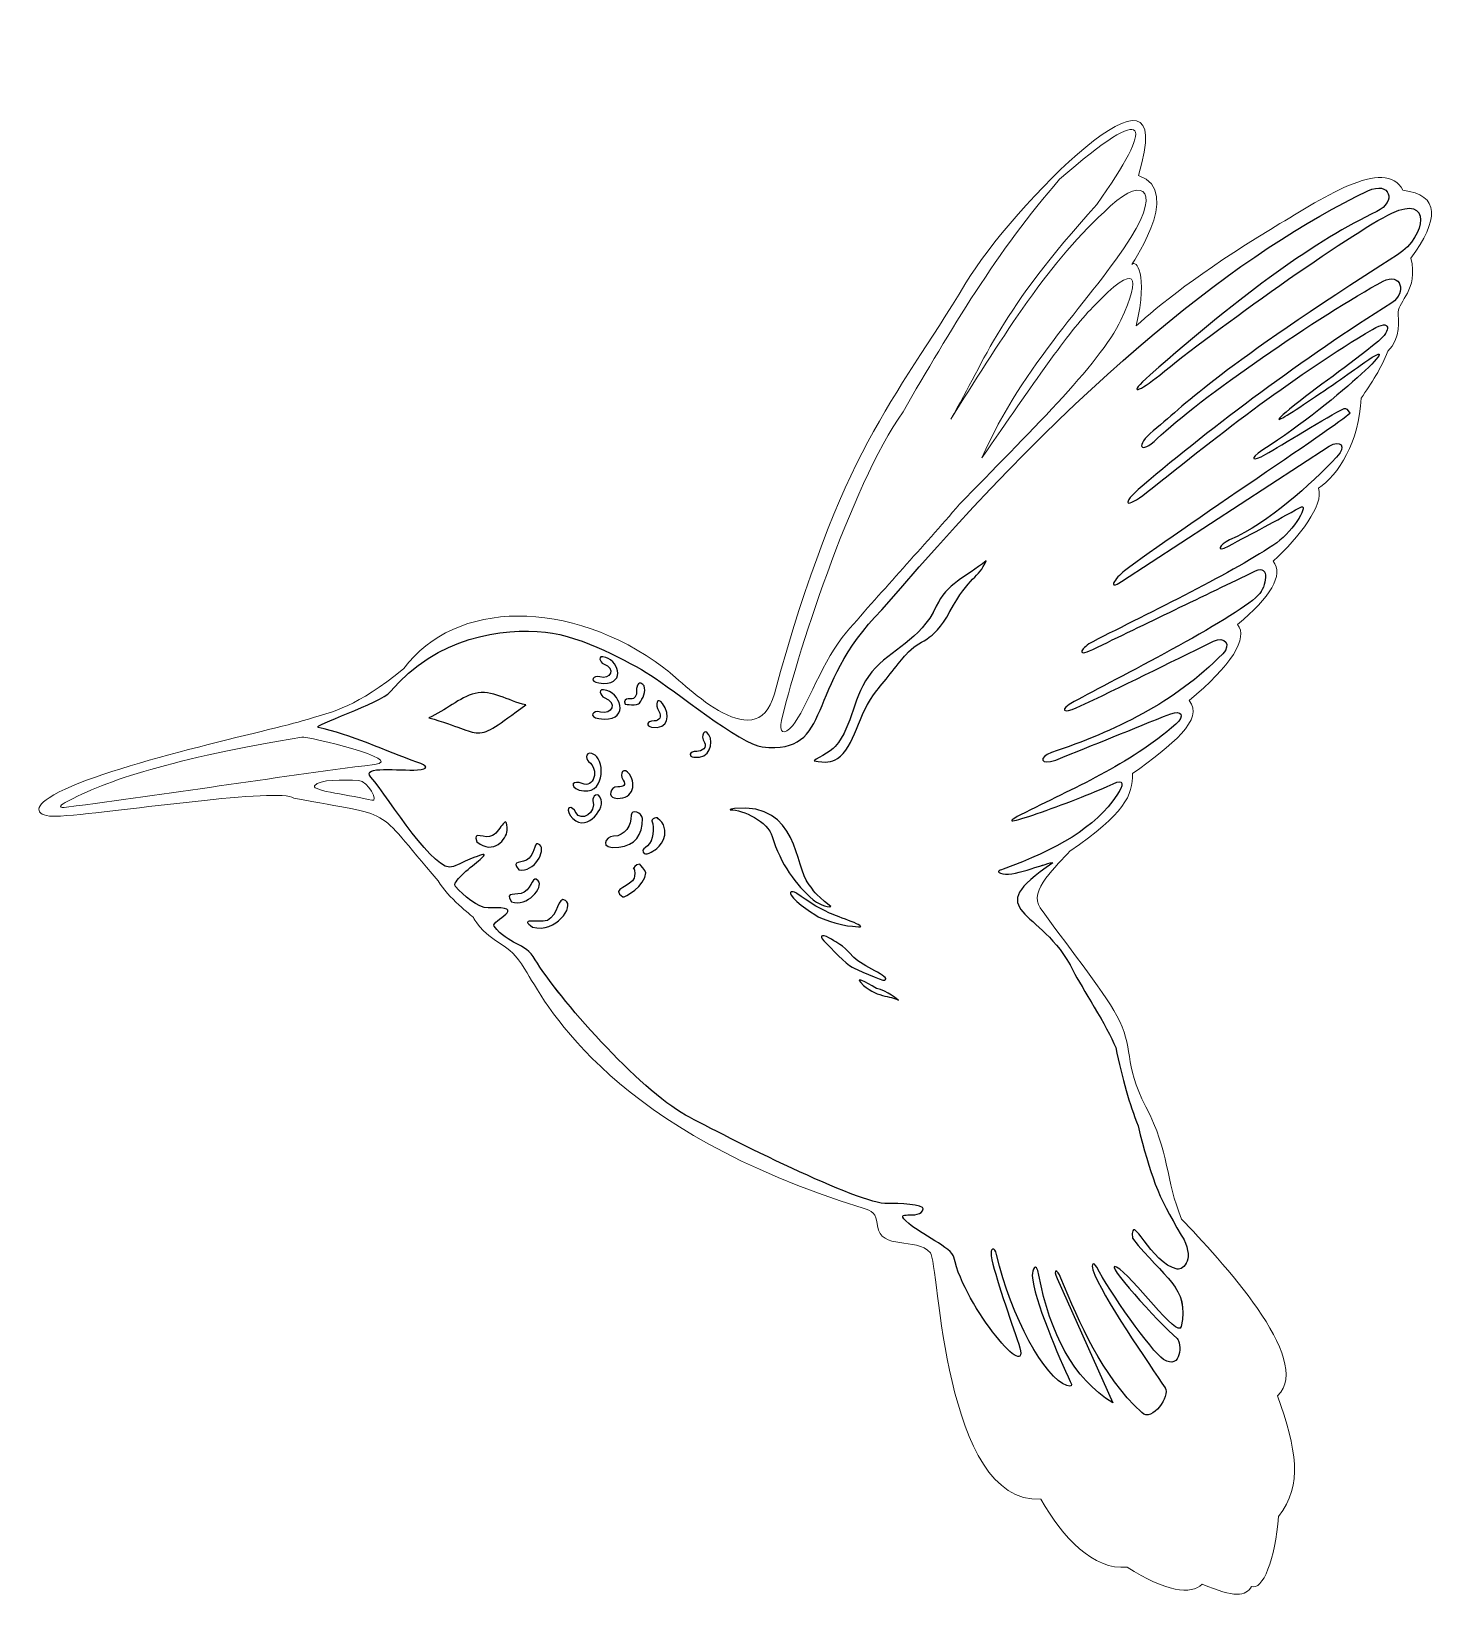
# Model space of a CAD drawing. Header units: centimetres. Extents: x -9.2 to 9.2, y -9.6 to 10.8.
import ezdxf

# ---------------------------------------------------------------- set-up
doc = ezdxf.new("R2010")
doc.units = ezdxf.units.CM
doc.header["$MEASUREMENT"] = 0
doc.layers.add('Camada 1', color=7, linetype='Continuous')

msp = doc.modelspace()

# ---------------------------------------------------------------- linework, layer by layer
at = {"layer": 'Camada 1', "color": 250, "lineweight": 9}
for points, knots in [([(-2.70578, -1.50133), (-2.434, -1.96023), (-1.56416, -3.56638), (1.6662, -4.56335), (1.6662, -4.56335), (1.77936, -4.59828), (1.83789, -4.62606), (1.85572, -4.79253), (1.85572, -4.79253), (1.89072, -5.11925), (2.361, -4.93314), (2.54237, -5.14353), (2.54237, -5.14353), (2.65755, -5.27713), (2.70371, -8.41339), (3.9799, -8.35139), (3.9799, -8.35139), (4.26931, -8.85079), (4.65946, -9.27878), (5.10448, -9.23363), (5.10448, -9.23363), (5.60577, -9.55589), (5.93948, -9.59971), (6.07882, -9.45661), (6.07882, -9.45661), (6.50789, -9.63222), (6.64348, -9.62035), (6.72352, -9.48569), (6.72352, -9.48569), (6.85998, -9.54823), (7.03954, -9.13255), (7.07253, -8.57438), (7.07253, -8.57438), (7.40097, -8.15937), (7.30322, -7.70372), (7.06284, -7.00381), (7.06284, -7.00381), (7.54892, -6.53738), (6.29559, -5.2148), (5.8122, -4.70613), (5.8122, -4.70613), (5.60209, -4.19656), (5.6597, -3.83728), (5.34752, -3.2429), (5.34752, -3.2429), (5.04861, -2.67379), (5.20063, -2.46862), (4.96996, -2.05868), (4.96996, -2.05868), (4.77886, -1.71901), (4.28618, -1.09402), (3.97259, -0.65532), (3.97259, -0.65532), (3.81128, -0.42972), (4.19885, -0.10254), (4.35797, 0.0831), (4.35797, 0.0831), (5.07427, 0.56673), (5.17972, 0.81442), (5.17232, 1.09135), (5.17232, 1.09135), (5.68699, 1.45846), (6.12011, 1.80389), (5.90912, 2.04144), (5.90912, 2.04144), (6.45891, 2.49011), (6.68774, 2.86593), (6.53931, 3.03031), (6.53931, 3.03031), (6.96495, 3.38542), (7.14784, 3.67865), (7.00465, 3.85437), (7.00465, 3.85437), (7.34916, 4.17714), (7.66707, 4.5851), (7.59602, 4.80445), (7.59602, 4.80445), (7.84726, 4.97295), (8.13116, 5.4127), (8.14863, 5.97753), (8.14863, 5.97753), (8.2837, 6.17174), (8.41428, 6.36822), (8.49766, 6.58831), (8.49766, 6.58831), (8.67294, 6.75745), (8.63062, 7.00835), (8.63236, 7.09702), (8.63236, 7.09702), (8.63527, 7.24509), (8.89515, 7.37572), (8.79819, 7.80016), (8.79819, 7.80016), (9.15756, 8.2952), (9.18487, 8.62501), (8.69154, 8.68237), (8.69154, 8.68237), (8.46566, 9.137), (7.61126, 8.56048), (6.97079, 8.17416), (6.97079, 8.17416), (6.05481, 7.62167), (5.49613, 7.1681), (5.22081, 6.91793), (5.22081, 6.91793), (5.38504, 7.61577), (5.21366, 7.77162), (5.17083, 7.72246), (5.17083, 7.72246), (5.09298, 7.6331), (5.86967, 8.67195), (5.2499, 8.87628), (5.2499, 8.87628), (5.83159, 10.75103), (3.58966, 8.44927), (3.00439, 7.47775), (3.00439, 7.47775), (2.05152, 5.89605), (1.39095, 5.32394), (0.51229, 2.13046), (0.51229, 2.13046), (0.27187, 1.25663), (-0.70607, 2.31292), (-0.92575, 2.46799), (-0.92575, 2.46799), (-2.1377, 3.3772), (-3.65358, 3.35951), (-4.30922, 2.45828), (-4.30922, 2.45828), (-4.95422, 1.94775), (-5.17496, 1.91273), (-5.63426, 1.7775), (-5.63426, 1.7775), (-6.13137, 1.63114), (-8.32166, 1.17241), (-8.92769, 0.77782), (-8.92769, 0.77782), (-9.15943, 0.62692), (-9.07574, 0.51715), (-8.77898, 0.53845), (-8.77898, 0.53845), (-7.96202, 0.59715), (-5.93018, 0.91452), (-5.74413, 0.77151), (-5.74413, 0.77151), (-4.38875, 0.51318), (-4.74092, 0.71265), (-3.86333, -0.3046), (-3.86333, -0.3046), (-3.73804, -0.52246), (-3.42997, -0.75553), (-3.40505, -0.78162), (-3.40505, -0.78162), (-3.39664, -0.79045), (-3.33369, -0.95935), (-3.00665, -1.15371), (-3.00665, -1.15371), (-2.90394, -1.21475), (-2.8072, -1.33011), (-2.70578, -1.50133)], [0, 0, 0, 0, 0.02439024, 0.02439024, 0.02439024, 0.02439024, 0.04878049, 0.04878049, 0.04878049, 0.04878049, 0.07317073, 0.07317073, 0.07317073, 0.07317073, 0.09756098, 0.09756098, 0.09756098, 0.09756098, 0.12195122, 0.12195122, 0.12195122, 0.12195122, 0.14634146, 0.14634146, 0.14634146, 0.14634146, 0.17073171, 0.17073171, 0.17073171, 0.17073171, 0.19512195, 0.19512195, 0.19512195, 0.19512195, 0.2195122, 0.2195122, 0.2195122, 0.2195122, 0.24390244, 0.24390244, 0.24390244, 0.24390244, 0.26829268, 0.26829268, 0.26829268, 0.26829268, 0.29268293, 0.29268293, 0.29268293, 0.29268293, 0.31707317, 0.31707317, 0.31707317, 0.31707317, 0.34146341, 0.34146341, 0.34146341, 0.34146341, 0.36585366, 0.36585366, 0.36585366, 0.36585366, 0.3902439, 0.3902439, 0.3902439, 0.3902439, 0.41463415, 0.41463415, 0.41463415, 0.41463415, 0.43902439, 0.43902439, 0.43902439, 0.43902439, 0.46341463, 0.46341463, 0.46341463, 0.46341463, 0.48780488, 0.48780488, 0.48780488, 0.48780488, 0.51219512, 0.51219512, 0.51219512, 0.51219512, 0.53658537, 0.53658537, 0.53658537, 0.53658537, 0.56097561, 0.56097561, 0.56097561, 0.56097561, 0.58536585, 0.58536585, 0.58536585, 0.58536585, 0.6097561, 0.6097561, 0.6097561, 0.6097561, 0.63414634, 0.63414634, 0.63414634, 0.63414634, 0.65853659, 0.65853659, 0.65853659, 0.65853659, 0.68292683, 0.68292683, 0.68292683, 0.68292683, 0.70731707, 0.70731707, 0.70731707, 0.70731707, 0.73170732, 0.73170732, 0.73170732, 0.73170732, 0.75609756, 0.75609756, 0.75609756, 0.75609756, 0.7804878, 0.7804878, 0.7804878, 0.7804878, 0.80487805, 0.80487805, 0.80487805, 0.80487805, 0.82926829, 0.82926829, 0.82926829, 0.82926829, 0.85365854, 0.85365854, 0.85365854, 0.85365854, 0.87804878, 0.87804878, 0.87804878, 0.87804878, 0.90243902, 0.90243902, 0.90243902, 0.90243902, 0.92682927, 0.92682927, 0.92682927, 0.92682927, 0.95121951, 0.95121951, 0.95121951, 0.95121951, 1, 1, 1, 1]), ([(2.92379, 4.59819), (2.43259, 4.02943), (1.94137, 3.49944), (1.45017, 2.93068), (1.45017, 2.93068), (1.14956, 2.59438), (0.92722, 1.92797), (0.7508, 1.71872), (0.7508, 1.71872), (0.63047, 1.57597), (0.57015, 1.63128), (0.60514, 1.78315), (0.60514, 1.78315), (0.77625, 2.52568), (1.49817, 4.82727), (2.18698, 5.80034), (2.18698, 5.80034), (2.80079, 6.85931), (3.41822, 7.90104), (4.22288, 8.82512), (4.22288, 8.82512), (5.43008, 9.87776), (5.46537, 9.56293), (4.70763, 8.49549), (4.70763, 8.49549), (3.43698, 7.09275), (3.27942, 6.51452), (2.80743, 5.7034), (2.80743, 5.7034), (3.42203, 6.66762), (4.0325, 7.69684), (4.80457, 8.39855), (4.80457, 8.39855), (5.26562, 8.87411), (5.57426, 8.74709), (5.1507, 8.06609), (5.1507, 8.06609), (4.67707, 7.30458), (3.73288, 6.40778), (3.21462, 5.19927), (3.21462, 5.19927), (3.89627, 6.19319), (4.32989, 6.82202), (4.65565, 7.16148), (4.65565, 7.16148), (5.24778, 7.77853), (5.28937, 7.57305), (5.02135, 6.99379), (5.02135, 6.99379), (4.75531, 6.41886), (3.78392, 5.48957), (2.92379, 4.59819)], [0, 0, 0, 0, 0.07142857, 0.07142857, 0.07142857, 0.07142857, 0.14285714, 0.14285714, 0.14285714, 0.14285714, 0.21428571, 0.21428571, 0.21428571, 0.21428571, 0.28571429, 0.28571429, 0.28571429, 0.28571429, 0.35714286, 0.35714286, 0.35714286, 0.35714286, 0.42857143, 0.42857143, 0.42857143, 0.42857143, 0.5, 0.5, 0.5, 0.5, 0.57142857, 0.57142857, 0.57142857, 0.57142857, 0.64285714, 0.64285714, 0.64285714, 0.64285714, 0.71428571, 0.71428571, 0.71428571, 0.71428571, 0.78571429, 0.78571429, 0.78571429, 0.78571429, 0.85714286, 0.85714286, 0.85714286, 0.85714286, 1, 1, 1, 1]), ([(1.98672, -4.50362), (1.63005, -4.52008), (-0.1092, -3.64114), (-0.64459, -3.35133), (-0.64459, -3.35133), (-1.24024, -3.0289), (-2.31919, -1.80735), (-2.6008, -1.33044), (-2.6008, -1.33044), (-2.73881, -1.09672), (-2.94343, -1.14492), (-3.13641, -0.89274), (-3.13641, -0.89274), (-3.18877, -0.82432), (-2.65036, -0.63224), (-3.2125, -0.65486), (-3.2125, -0.65486), (-3.34844, -0.66032), (-3.53615, -0.49072), (-3.63734, -0.37942), (-3.63734, -0.37942), (-3.74607, -0.2598), (-2.72694, 0.3102), (-3.66593, -0.11834), (-3.66593, -0.11834), (-3.90559, -0.22773), (-4.49701, 0.7656), (-4.73875, 1.04476), (-4.73875, 1.04476), (-4.87088, 1.19736), (-4.36755, 1.12695), (-4.13352, 1.13981), (-4.13352, 1.13981), (-3.98636, 1.1479), (-3.99128, 1.18801), (-4.13985, 1.24025), (-4.13985, 1.24025), (-4.53328, 1.37859), (-5.01532, 1.60821), (-5.42647, 1.69208), (-5.42647, 1.69208), (-5.5165, 1.71044), (-4.60878, 2.01144), (-4.48774, 2.15535), (-4.48774, 2.15535), (-3.88229, 2.87518), (-3.02435, 2.99175), (-2.46782, 2.93266), (-2.46782, 2.93266), (-1.98052, 2.88094), (-1.38154, 2.54313), (-1.09962, 2.3746), (-1.09962, 2.3746), (-0.81, 2.18844), (0.08121, 1.46775), (0.35441, 1.43928), (0.35441, 1.43928), (1.30011, 1.34073), (0.89592, 2.21198), (1.91304, 3.2229), (1.91304, 3.2229), (4.52761, 6.29337), (6.632, 7.90964), (8.2369, 8.67418), (8.2369, 8.67418), (8.52957, 8.81358), (8.61364, 8.52873), (8.35333, 8.40612), (8.35333, 8.40612), (7.58448, 8.04398), (6.61577, 7.35033), (5.40236, 6.27965), (5.40236, 6.27965), (5.07835, 5.99377), (5.26791, 6.06344), (5.52887, 6.27863), (5.52887, 6.27863), (6.20415, 6.8355), (8.01569, 8.1295), (8.54997, 8.38551), (8.54997, 8.38551), (9.06455, 8.63209), (9.00639, 8.08832), (8.62405, 7.84392), (8.62405, 7.84392), (6.22867, 6.31279), (5.95133, 5.97035), (5.4429, 5.55209), (5.4429, 5.55209), (5.20284, 5.35461), (5.27036, 5.23473), (5.49528, 5.4506), (5.49528, 5.4506), (6.03361, 5.96731), (7.63497, 7.07092), (8.43641, 7.49925), (8.43641, 7.49925), (8.6636, 7.62067), (8.75369, 7.34936), (8.54729, 7.21898), (8.54729, 7.21898), (7.39118, 6.48865), (6.24243, 5.63133), (5.29782, 4.83161), (5.29782, 4.83161), (5.00205, 4.58122), (5.08857, 4.53487), (5.35626, 4.74912), (5.35626, 4.74912), (6.35745, 5.55053), (7.3118, 6.29065), (8.29763, 6.87241), (8.29763, 6.87241), (8.54872, 7.02058), (8.53862, 6.85307), (8.3737, 6.71713), (8.3737, 6.71713), (7.97724, 6.39034), (7.58159, 6.13469), (7.21682, 5.83249), (7.21682, 5.83249), (6.69055, 5.39651), (7.79781, 6.15723), (8.135, 6.40081), (8.135, 6.40081), (8.85686, 6.92225), (7.88476, 5.95648), (6.87012, 5.30282), (6.87012, 5.30282), (6.678, 5.17906), (6.73319, 5.14626), (6.91036, 5.24769), (6.91036, 5.24769), (7.09523, 5.35355), (7.723, 5.74401), (7.9286, 5.84261), (7.9286, 5.84261), (7.95069, 5.8532), (7.97352, 5.83007), (8.00205, 5.78294), (8.00205, 5.78294), (8.02432, 5.74623), (5.74192, 4.23927), (5.07162, 3.73192), (5.07162, 3.73192), (4.93815, 3.6309), (4.84538, 3.47009), (5.02892, 3.58962), (5.02892, 3.58962), (5.02892, 3.58962), (7.73523, 5.35102), (7.73523, 5.35102), (7.73523, 5.35102), (7.88103, 5.4459), (7.9661, 5.3505), (7.83008, 5.20974), (7.83008, 5.20974), (7.486, 4.85371), (6.95906, 4.36246), (6.43605, 4.13223), (6.43605, 4.13223), (6.30616, 4.07503), (6.24249, 3.95711), (6.42259, 4.05244), (6.42259, 4.05244), (6.73616, 4.2184), (7.04425, 4.3827), (7.35423, 4.55446), (7.35423, 4.55446), (7.48525, 4.62706), (7.27763, 4.25426), (7.05019, 4.09535), (7.05019, 4.09535), (6.52291, 3.72691), (5.38894, 3.18151), (4.65616, 2.80852), (4.65616, 2.80852), (4.51855, 2.7385), (4.41669, 2.59224), (4.65573, 2.70755), (4.65573, 2.70755), (5.31991, 3.0279), (6.13045, 3.41956), (6.77427, 3.72993), (6.77427, 3.72993), (6.96774, 3.82321), (6.91701, 3.51648), (6.8098, 3.412), (6.8098, 3.412), (6.47493, 3.08564), (4.93586, 2.31341), (4.41262, 2.02843), (4.41262, 2.02843), (4.20231, 1.9139), (4.28834, 1.87454), (4.44051, 1.9456), (4.44051, 1.9456), (5.04029, 2.22565), (5.63184, 2.52313), (6.22686, 2.81317), (6.22686, 2.81317), (6.37525, 2.8855), (6.46302, 2.76724), (6.34914, 2.65123), (6.34914, 2.65123), (5.71911, 2.00935), (4.94148, 1.6434), (4.11754, 1.36505), (4.11754, 1.36505), (3.94578, 1.30704), (3.97774, 1.19117), (4.17403, 1.26856), (4.17403, 1.26856), (4.67001, 1.46412), (5.17677, 1.67528), (5.67177, 1.86987), (5.67177, 1.86987), (5.80657, 1.92287), (5.86362, 1.84333), (5.73926, 1.73529), (5.73926, 1.73529), (5.11967, 1.19698), (4.40426, 0.90629), (3.7172, 0.55413), (3.7172, 0.55413), (3.19905, 0.28858), (4.56052, 0.78343), (4.92053, 0.95865), (4.92053, 0.95865), (5.07959, 1.03606), (5.05297, 0.93847), (4.97127, 0.81269), (4.97127, 0.81269), (4.69744, 0.39117), (4.17877, 0.09771), (3.48999, -0.15125), (3.48999, -0.15125), (3.43611, -0.17073), (3.38505, -0.18928), (3.48497, -0.21207), (3.48497, -0.21207), (3.6487, -0.24943), (4.08635, -0.0522), (4.13558, -0.06851), (4.13558, -0.06851), (3.15459, -0.73813), (3.9851, -0.63027), (4.40221, -1.47431), (4.40221, -1.47431), (4.50535, -1.68302), (4.84597, -2.20019), (4.95478, -2.47281), (4.95478, -2.47281), (5.03754, -2.87893), (5.13698, -3.21385), (5.24562, -3.49075), (5.24562, -3.49075), (5.40887, -4.13655), (5.49277, -4.39513), (5.80915, -4.91356), (5.80915, -4.91356), (5.99416, -5.21672), (5.84173, -5.37071), (5.75602, -5.35578), (5.75602, -5.35578), (5.41145, -5.29578), (5.14542, -4.56984), (5.17292, -4.95467), (5.17292, -4.95467), (5.58301, -5.47645), (5.91849, -5.59053), (5.80916, -6.10412), (5.80916, -6.10412), (5.77041, -6.2862), (5.1634, -5.4285), (4.96484, -5.33086), (4.96484, -5.33086), (4.78073, -5.24033), (5.50772, -6.05001), (5.75331, -6.25843), (5.75331, -6.25843), (5.81588, -6.31153), (5.81447, -6.68069), (5.57742, -6.53098), (5.57742, -6.53098), (5.4211, -6.43226), (4.86139, -5.63051), (4.70869, -5.33277), (4.70869, -5.33277), (4.66741, -5.25224), (4.63458, -5.29021), (4.65925, -5.36679), (4.65925, -5.36679), (4.76591, -5.69788), (5.40197, -6.60723), (5.59894, -6.90201), (5.59894, -6.90201), (5.6674, -7.00447), (5.4309, -7.35284), (5.29353, -7.22395), (5.29353, -7.22395), (4.76297, -6.72626), (4.48762, -6.06659), (4.24286, -5.47398), (4.24286, -5.47398), (4.19093, -5.34832), (4.13438, -5.34909), (4.1932, -5.48009), (4.1932, -5.48009), (4.1932, -5.48009), (4.91962, -7.09844), (4.91962, -7.09844), (4.91962, -7.09844), (4.39707, -6.77489), (4.10433, -6.20126), (3.95409, -5.43338), (3.95409, -5.43338), (3.91547, -5.23602), (3.86649, -5.37405), (3.86936, -5.43755), (3.86936, -5.43755), (3.8833, -5.74513), (4.22448, -6.518), (4.36382, -6.81973), (4.36382, -6.81973), (4.39172, -6.88013), (4.3825, -6.89024), (4.31897, -6.8707), (4.31897, -6.8707), (4.03524, -6.7834), (3.59235, -5.97418), (3.40415, -5.16709), (3.40415, -5.16709), (3.38001, -5.06354), (3.31764, -5.07534), (3.33498, -5.18501), (3.33498, -5.18501), (3.37338, -5.42765), (3.59358, -6.03265), (3.69258, -6.33219), (3.69258, -6.33219), (3.88016, -6.89974), (2.98743, -5.85691), (2.84932, -5.20121), (2.84932, -5.20121), (2.82434, -5.08261), (2.41104, -4.89427), (2.26166, -4.76484), (2.26166, -4.76484), (2.01703, -4.55285), (2.41548, -4.73964), (2.45078, -4.57276), (2.45078, -4.57276), (2.46179, -4.52081), (2.12918, -4.49705), (1.98672, -4.50362)], [0, 0, 0, 0, 0.01111111, 0.01111111, 0.01111111, 0.01111111, 0.02222222, 0.02222222, 0.02222222, 0.02222222, 0.03333333, 0.03333333, 0.03333333, 0.03333333, 0.04444444, 0.04444444, 0.04444444, 0.04444444, 0.05555556, 0.05555556, 0.05555556, 0.05555556, 0.06666667, 0.06666667, 0.06666667, 0.06666667, 0.07777778, 0.07777778, 0.07777778, 0.07777778, 0.08888889, 0.08888889, 0.08888889, 0.08888889, 0.1, 0.1, 0.1, 0.1, 0.11111111, 0.11111111, 0.11111111, 0.11111111, 0.12222222, 0.12222222, 0.12222222, 0.12222222, 0.13333333, 0.13333333, 0.13333333, 0.13333333, 0.14444444, 0.14444444, 0.14444444, 0.14444444, 0.15555556, 0.15555556, 0.15555556, 0.15555556, 0.16666667, 0.16666667, 0.16666667, 0.16666667, 0.17777778, 0.17777778, 0.17777778, 0.17777778, 0.18888889, 0.18888889, 0.18888889, 0.18888889, 0.2, 0.2, 0.2, 0.2, 0.21111111, 0.21111111, 0.21111111, 0.21111111, 0.22222222, 0.22222222, 0.22222222, 0.22222222, 0.23333333, 0.23333333, 0.23333333, 0.23333333, 0.24444444, 0.24444444, 0.24444444, 0.24444444, 0.25555556, 0.25555556, 0.25555556, 0.25555556, 0.26666667, 0.26666667, 0.26666667, 0.26666667, 0.27777778, 0.27777778, 0.27777778, 0.27777778, 0.28888889, 0.28888889, 0.28888889, 0.28888889, 0.3, 0.3, 0.3, 0.3, 0.31111111, 0.31111111, 0.31111111, 0.31111111, 0.32222222, 0.32222222, 0.32222222, 0.32222222, 0.33333333, 0.33333333, 0.33333333, 0.33333333, 0.34444444, 0.34444444, 0.34444444, 0.34444444, 0.35555556, 0.35555556, 0.35555556, 0.35555556, 0.36666667, 0.36666667, 0.36666667, 0.36666667, 0.37777778, 0.37777778, 0.37777778, 0.37777778, 0.38888889, 0.38888889, 0.38888889, 0.38888889, 0.4, 0.4, 0.4, 0.4, 0.41111111, 0.41111111, 0.41111111, 0.41111111, 0.42222222, 0.42222222, 0.42222222, 0.42222222, 0.43333333, 0.43333333, 0.43333333, 0.43333333, 0.44444444, 0.44444444, 0.44444444, 0.44444444, 0.45555556, 0.45555556, 0.45555556, 0.45555556, 0.46666667, 0.46666667, 0.46666667, 0.46666667, 0.47777778, 0.47777778, 0.47777778, 0.47777778, 0.48888889, 0.48888889, 0.48888889, 0.48888889, 0.5, 0.5, 0.5, 0.5, 0.51111111, 0.51111111, 0.51111111, 0.51111111, 0.52222222, 0.52222222, 0.52222222, 0.52222222, 0.53333333, 0.53333333, 0.53333333, 0.53333333, 0.54444444, 0.54444444, 0.54444444, 0.54444444, 0.55555556, 0.55555556, 0.55555556, 0.55555556, 0.56666667, 0.56666667, 0.56666667, 0.56666667, 0.57777778, 0.57777778, 0.57777778, 0.57777778, 0.58888889, 0.58888889, 0.58888889, 0.58888889, 0.6, 0.6, 0.6, 0.6, 0.61111111, 0.61111111, 0.61111111, 0.61111111, 0.62222222, 0.62222222, 0.62222222, 0.62222222, 0.63333333, 0.63333333, 0.63333333, 0.63333333, 0.64444444, 0.64444444, 0.64444444, 0.64444444, 0.65555556, 0.65555556, 0.65555556, 0.65555556, 0.66666667, 0.66666667, 0.66666667, 0.66666667, 0.67777778, 0.67777778, 0.67777778, 0.67777778, 0.68888889, 0.68888889, 0.68888889, 0.68888889, 0.7, 0.7, 0.7, 0.7, 0.71111111, 0.71111111, 0.71111111, 0.71111111, 0.72222222, 0.72222222, 0.72222222, 0.72222222, 0.73333333, 0.73333333, 0.73333333, 0.73333333, 0.74444444, 0.74444444, 0.74444444, 0.74444444, 0.75555556, 0.75555556, 0.75555556, 0.75555556, 0.76666667, 0.76666667, 0.76666667, 0.76666667, 0.77777778, 0.77777778, 0.77777778, 0.77777778, 0.78888889, 0.78888889, 0.78888889, 0.78888889, 0.8, 0.8, 0.8, 0.8, 0.81111111, 0.81111111, 0.81111111, 0.81111111, 0.82222222, 0.82222222, 0.82222222, 0.82222222, 0.83333333, 0.83333333, 0.83333333, 0.83333333, 0.84444444, 0.84444444, 0.84444444, 0.84444444, 0.85555556, 0.85555556, 0.85555556, 0.85555556, 0.86666667, 0.86666667, 0.86666667, 0.86666667, 0.87777778, 0.87777778, 0.87777778, 0.87777778, 0.88888889, 0.88888889, 0.88888889, 0.88888889, 0.9, 0.9, 0.9, 0.9, 0.91111111, 0.91111111, 0.91111111, 0.91111111, 0.92222222, 0.92222222, 0.92222222, 0.92222222, 0.93333333, 0.93333333, 0.93333333, 0.93333333, 0.94444444, 0.94444444, 0.94444444, 0.94444444, 0.95555556, 0.95555556, 0.95555556, 0.95555556, 0.96666667, 0.96666667, 0.96666667, 0.96666667, 0.97777778, 0.97777778, 0.97777778, 0.97777778, 1, 1, 1, 1]), ([(-4.69264, 1.2112), (-6.05853, 1.03706), (-7.37939, 0.82329), (-8.70159, 0.65481), (-8.70159, 0.65481), (-8.79854, 0.64246), (-8.80242, 0.66836), (-8.71823, 0.71451), (-8.71823, 0.71451), (-8.1802, 1.00947), (-7.31292, 1.28612), (-5.63766, 1.56672), (-5.63766, 1.56672), (-5.56789, 1.5784), (-4.25836, 1.26657), (-4.69264, 1.2112)], [0, 0, 0, 0, 0.2, 0.2, 0.2, 0.2, 0.4, 0.4, 0.4, 0.4, 0.6, 0.6, 0.6, 0.6, 1, 1, 1, 1]), ([(-4.72636, 0.74386), (-4.98085, 0.81226), (-5.50821, 0.8634), (-5.47565, 0.93377), (-5.47565, 0.93377), (-5.41085, 1.02036), (-5.10483, 1.00953), (-4.89591, 1.00203), (-4.89591, 1.00203), (-4.78135, 0.99793), (-4.62853, 0.71757), (-4.72636, 0.74386)], [0, 0, 0, 0, 0.25, 0.25, 0.25, 0.25, 0.5, 0.5, 0.5, 0.5, 1, 1, 1, 1])]:
    msp.add_open_spline(points, degree=3, knots=knots, dxfattribs=at)
at = {"layer": 'Camada 1', "color": 7, "lineweight": 20}
for points, knots in [([(-8.92769, 0.77783), (-8.32166, 1.17243), (-6.13137, 1.63113), (-5.63426, 1.7775), (-5.63426, 1.7775), (-5.17496, 1.91274), (-4.95422, 1.94775), (-4.30922, 2.45828), (-4.30922, 2.45828), (-3.65358, 3.35952), (-2.1377, 3.37719), (-0.92575, 2.46798), (-0.92575, 2.46798), (-0.70607, 2.31292), (0.27186, 1.25662), (0.51229, 2.13047), (0.51229, 2.13047), (1.39096, 5.32395), (2.05152, 5.89605), (3.00439, 7.47775), (3.00439, 7.47775), (3.58966, 8.44927), (5.83159, 10.751), (5.2499, 8.87627), (5.2499, 8.87627), (5.86967, 8.67198), (5.09297, 7.63308), (5.17084, 7.72246), (5.17084, 7.72246), (5.21368, 7.77163), (5.38503, 7.61576), (5.22081, 6.91793), (5.22081, 6.91793), (5.49613, 7.16812), (6.0548, 7.62165), (6.9708, 8.17416), (6.9708, 8.17416), (7.61127, 8.56049), (8.46567, 9.13698), (8.69154, 8.68238), (8.69154, 8.68238), (9.18487, 8.62503), (9.15756, 8.2952), (8.79819, 7.80015), (8.79819, 7.80015), (8.89514, 7.37572), (8.63526, 7.2451), (8.63236, 7.09702), (8.63236, 7.09702), (8.63062, 7.00836), (8.67293, 6.75745), (8.49766, 6.5883), (8.49766, 6.5883), (8.4143, 6.36824), (8.2837, 6.17173), (8.14863, 5.97753), (8.14863, 5.97753), (8.13118, 5.41271), (7.84726, 4.97294), (7.59603, 4.80445), (7.59603, 4.80445), (7.66708, 4.58511), (7.34916, 4.17714), (7.00465, 3.85437), (7.00465, 3.85437), (7.14785, 3.67864), (6.96494, 3.38542), (6.53931, 3.03032), (6.53931, 3.03032), (6.68775, 2.86592), (6.45891, 2.49011), (5.90913, 2.04144), (5.90913, 2.04144), (6.12013, 1.8039), (5.68699, 1.45845), (5.17232, 1.09135), (5.17232, 1.09135), (5.17972, 0.81443), (5.07426, 0.56672), (4.35796, 0.08309), (4.35796, 0.08309), (4.19886, -0.10253), (3.81129, -0.42972), (3.97259, -0.65532), (3.97259, -0.65532), (4.28618, -1.09402), (4.77886, -1.71902), (4.96996, -2.05868), (4.96996, -2.05868), (5.20064, -2.46861), (5.0486, -2.67379), (5.34752, -3.2429), (5.34752, -3.2429), (5.65971, -3.83728), (5.60207, -4.19656), (5.81221, -4.70613), (5.81221, -4.70613), (6.2956, -5.2148), (7.54891, -6.53739), (7.06285, -7.00381), (7.06285, -7.00381), (7.30322, -7.70373), (7.40098, -8.15937), (7.07253, -8.57439), (7.07253, -8.57439), (7.03953, -9.13255), (6.85998, -9.54822), (6.72352, -9.48569), (6.72352, -9.48569), (6.64349, -9.62035), (6.50788, -9.63222), (6.07882, -9.45661), (6.07882, -9.45661), (5.93948, -9.59971), (5.60577, -9.5559), (5.10449, -9.23363), (5.10449, -9.23363), (4.65947, -9.27878), (4.26931, -8.85078), (3.9799, -8.35139), (3.9799, -8.35139), (2.70371, -8.41339), (2.65756, -5.27713), (2.54238, -5.14353), (2.54238, -5.14353), (2.36101, -4.93314), (1.89072, -5.11926), (1.85572, -4.79254), (1.85572, -4.79254), (1.8379, -4.62607), (1.77935, -4.59828), (1.6662, -4.56335), (1.6662, -4.56335), (-1.56416, -3.56639), (-2.43401, -1.96023), (-2.70579, -1.50134), (-2.70579, -1.50134), (-2.8072, -1.3301), (-2.90394, -1.21475), (-3.00665, -1.15371), (-3.00665, -1.15371), (-3.33369, -0.95935), (-3.39663, -0.79045), (-3.40505, -0.78162), (-3.40505, -0.78162), (-3.42997, -0.75552), (-3.73804, -0.52246), (-3.86333, -0.3046), (-3.86333, -0.3046), (-4.74092, 0.71266), (-4.38875, 0.51317), (-5.74413, 0.77151), (-5.74413, 0.77151), (-5.93018, 0.91453), (-7.96202, 0.59713), (-8.77898, 0.53846), (-8.77898, 0.53846), (-9.07574, 0.51715), (-9.15943, 0.62692), (-8.92769, 0.77783)], [0, 0, 0, 0, 0.02439024, 0.02439024, 0.02439024, 0.02439024, 0.04878049, 0.04878049, 0.04878049, 0.04878049, 0.07317073, 0.07317073, 0.07317073, 0.07317073, 0.09756098, 0.09756098, 0.09756098, 0.09756098, 0.12195122, 0.12195122, 0.12195122, 0.12195122, 0.14634146, 0.14634146, 0.14634146, 0.14634146, 0.17073171, 0.17073171, 0.17073171, 0.17073171, 0.19512195, 0.19512195, 0.19512195, 0.19512195, 0.2195122, 0.2195122, 0.2195122, 0.2195122, 0.24390244, 0.24390244, 0.24390244, 0.24390244, 0.26829268, 0.26829268, 0.26829268, 0.26829268, 0.29268293, 0.29268293, 0.29268293, 0.29268293, 0.31707317, 0.31707317, 0.31707317, 0.31707317, 0.34146341, 0.34146341, 0.34146341, 0.34146341, 0.36585366, 0.36585366, 0.36585366, 0.36585366, 0.3902439, 0.3902439, 0.3902439, 0.3902439, 0.41463415, 0.41463415, 0.41463415, 0.41463415, 0.43902439, 0.43902439, 0.43902439, 0.43902439, 0.46341463, 0.46341463, 0.46341463, 0.46341463, 0.48780488, 0.48780488, 0.48780488, 0.48780488, 0.51219512, 0.51219512, 0.51219512, 0.51219512, 0.53658537, 0.53658537, 0.53658537, 0.53658537, 0.56097561, 0.56097561, 0.56097561, 0.56097561, 0.58536585, 0.58536585, 0.58536585, 0.58536585, 0.6097561, 0.6097561, 0.6097561, 0.6097561, 0.63414634, 0.63414634, 0.63414634, 0.63414634, 0.65853659, 0.65853659, 0.65853659, 0.65853659, 0.68292683, 0.68292683, 0.68292683, 0.68292683, 0.70731707, 0.70731707, 0.70731707, 0.70731707, 0.73170732, 0.73170732, 0.73170732, 0.73170732, 0.75609756, 0.75609756, 0.75609756, 0.75609756, 0.7804878, 0.7804878, 0.7804878, 0.7804878, 0.80487805, 0.80487805, 0.80487805, 0.80487805, 0.82926829, 0.82926829, 0.82926829, 0.82926829, 0.85365854, 0.85365854, 0.85365854, 0.85365854, 0.87804878, 0.87804878, 0.87804878, 0.87804878, 0.90243902, 0.90243902, 0.90243902, 0.90243902, 0.92682927, 0.92682927, 0.92682927, 0.92682927, 0.95121951, 0.95121951, 0.95121951, 0.95121951, 1, 1, 1, 1]), ([(2.18698, 5.80035), (2.80079, 6.85931), (3.41823, 7.90104), (4.22289, 8.82513), (4.22289, 8.82513), (5.43007, 9.87778), (5.46537, 9.56293), (4.70763, 8.49549), (4.70763, 8.49549), (3.43698, 7.09275), (3.27942, 6.51452), (2.80744, 5.7034), (2.80744, 5.7034), (3.42203, 6.66762), (4.0325, 7.69683), (4.80457, 8.39855), (4.80457, 8.39855), (5.26562, 8.87411), (5.57426, 8.74709), (5.1507, 8.06608), (5.1507, 8.06608), (4.67707, 7.30458), (3.73289, 6.40777), (3.21462, 5.19927), (3.21462, 5.19927), (3.89627, 6.19319), (4.32989, 6.82202), (4.65564, 7.16148), (4.65564, 7.16148), (5.24779, 7.77853), (5.28937, 7.57305), (5.02134, 6.9938), (5.02134, 6.9938), (4.75531, 6.41886), (3.78392, 5.48957), (2.92378, 4.59819), (2.92378, 4.59819), (2.43259, 4.02942), (1.94137, 3.49944), (1.45017, 2.93068), (1.45017, 2.93068), (1.14956, 2.59439), (0.92721, 1.92798), (0.75081, 1.71872), (0.75081, 1.71872), (0.63047, 1.57596), (0.57016, 1.63128), (0.60514, 1.78315), (0.60514, 1.78315), (0.77625, 2.52568), (1.49818, 4.82727), (2.18698, 5.80035)], [0, 0, 0, 0, 0.07142857, 0.07142857, 0.07142857, 0.07142857, 0.14285714, 0.14285714, 0.14285714, 0.14285714, 0.21428571, 0.21428571, 0.21428571, 0.21428571, 0.28571429, 0.28571429, 0.28571429, 0.28571429, 0.35714286, 0.35714286, 0.35714286, 0.35714286, 0.42857143, 0.42857143, 0.42857143, 0.42857143, 0.5, 0.5, 0.5, 0.5, 0.57142857, 0.57142857, 0.57142857, 0.57142857, 0.64285714, 0.64285714, 0.64285714, 0.64285714, 0.71428571, 0.71428571, 0.71428571, 0.71428571, 0.78571429, 0.78571429, 0.78571429, 0.78571429, 0.85714286, 0.85714286, 0.85714286, 0.85714286, 1, 1, 1, 1]), ([(-5.42648, 1.69209), (-5.01531, 1.60821), (-4.53328, 1.37858), (-4.13985, 1.24025), (-4.13985, 1.24025), (-3.99127, 1.18802), (-3.98636, 1.1479), (-4.13353, 1.13981), (-4.13353, 1.13981), (-4.36755, 1.12696), (-4.87088, 1.19736), (-4.73875, 1.04476), (-4.73875, 1.04476), (-4.49702, 0.76559), (-3.90559, -0.22772), (-3.66593, -0.11835), (-3.66593, -0.11835), (-2.72694, 0.31021), (-3.74607, -0.25981), (-3.63734, -0.37942), (-3.63734, -0.37942), (-3.53615, -0.49072), (-3.34844, -0.66033), (-3.2125, -0.65487), (-3.2125, -0.65487), (-2.65036, -0.63222), (-3.18878, -0.82432), (-3.13641, -0.89275), (-3.13641, -0.89275), (-2.94344, -1.14491), (-2.73881, -1.09672), (-2.6008, -1.33043), (-2.6008, -1.33043), (-2.31919, -1.80734), (-1.24024, -3.0289), (-0.64459, -3.35133), (-0.64459, -3.35133), (-0.1092, -3.64115), (1.63004, -4.52008), (1.9867, -4.50362), (1.9867, -4.50362), (2.12918, -4.49706), (2.46178, -4.52081), (2.45079, -4.57276), (2.45079, -4.57276), (2.41549, -4.73964), (2.01702, -4.55284), (2.26166, -4.76483), (2.26166, -4.76483), (2.41105, -4.89427), (2.82434, -5.08262), (2.84932, -5.20122), (2.84932, -5.20122), (2.98744, -5.85691), (3.88015, -6.89974), (3.69258, -6.33219), (3.69258, -6.33219), (3.59358, -6.03264), (3.37338, -5.42765), (3.33498, -5.18501), (3.33498, -5.18501), (3.31764, -5.07534), (3.37999, -5.06353), (3.40414, -5.16709), (3.40414, -5.16709), (3.59235, -5.97418), (4.03524, -6.7834), (4.31897, -6.87069), (4.31897, -6.87069), (4.3825, -6.89024), (4.39171, -6.88012), (4.36382, -6.81973), (4.36382, -6.81973), (4.22449, -6.518), (3.8833, -5.74514), (3.86936, -5.43755), (3.86936, -5.43755), (3.8665, -5.37405), (3.91547, -5.23603), (3.95409, -5.43339), (3.95409, -5.43339), (4.10432, -6.20127), (4.39707, -6.77489), (4.91962, -7.09845), (4.91962, -7.09845), (4.67747, -6.559), (4.43533, -6.01954), (4.1932, -5.4801), (4.1932, -5.4801), (4.13439, -5.34909), (4.19093, -5.34832), (4.24286, -5.47398), (4.24286, -5.47398), (4.48762, -6.06659), (4.76296, -6.72626), (5.29353, -7.22396), (5.29353, -7.22396), (5.43091, -7.35283), (5.6674, -7.00447), (5.59894, -6.90201), (5.59894, -6.90201), (5.40198, -6.60723), (4.76591, -5.69788), (4.65925, -5.36678), (4.65925, -5.36678), (4.63459, -5.29021), (4.66739, -5.25224), (4.70869, -5.33277), (4.70869, -5.33277), (4.86139, -5.63051), (5.42111, -6.43226), (5.57742, -6.53098), (5.57742, -6.53098), (5.81448, -6.6807), (5.81587, -6.31152), (5.75331, -6.25843), (5.75331, -6.25843), (5.50772, -6.05001), (4.78073, -5.24033), (4.96484, -5.33086), (4.96484, -5.33086), (5.1634, -5.42851), (5.7704, -6.2862), (5.80916, -6.10412), (5.80916, -6.10412), (5.9185, -5.59053), (5.583, -5.47645), (5.17292, -4.95466), (5.17292, -4.95466), (5.14542, -4.56984), (5.41144, -5.29578), (5.75602, -5.35578), (5.75602, -5.35578), (5.84173, -5.37071), (5.99416, -5.21671), (5.80915, -4.91356), (5.80915, -4.91356), (5.49277, -4.39511), (5.40887, -4.13656), (5.24562, -3.49075), (5.24562, -3.49075), (5.13698, -3.21384), (5.03754, -2.87894), (4.95478, -2.47281), (4.95478, -2.47281), (4.84597, -2.20019), (4.50535, -1.68302), (4.40221, -1.47432), (4.40221, -1.47432), (3.9851, -0.63027), (3.15459, -0.73813), (4.13558, -0.06851), (4.13558, -0.06851), (4.08635, -0.05219), (3.64871, -0.24943), (3.48496, -0.21208), (3.48496, -0.21208), (3.38506, -0.18928), (3.43611, -0.17074), (3.48999, -0.15126), (3.48999, -0.15126), (4.17877, 0.09771), (4.69745, 0.39117), (4.97127, 0.81269), (4.97127, 0.81269), (5.05297, 0.93846), (5.07959, 1.03605), (4.92054, 0.95865), (4.92054, 0.95865), (4.56052, 0.78342), (3.19905, 0.28856), (3.7172, 0.55413), (3.7172, 0.55413), (4.40427, 0.90629), (5.11966, 1.19697), (5.73926, 1.73529), (5.73926, 1.73529), (5.86363, 1.84334), (5.80656, 1.92285), (5.67178, 1.86987), (5.67178, 1.86987), (5.17677, 1.67529), (4.67, 1.46411), (4.17403, 1.26856), (4.17403, 1.26856), (3.97775, 1.19117), (3.94578, 1.30703), (4.11755, 1.36505), (4.11755, 1.36505), (4.94148, 1.6434), (5.7191, 2.00934), (6.34914, 2.65123), (6.34914, 2.65123), (6.46303, 2.76724), (6.37525, 2.8855), (6.22686, 2.81317), (6.22686, 2.81317), (5.63184, 2.52313), (5.04029, 2.22564), (4.44051, 1.9456), (4.44051, 1.9456), (4.28834, 1.87454), (4.20231, 1.91391), (4.41262, 2.02844), (4.41262, 2.02844), (4.93586, 2.31341), (6.47491, 3.08564), (6.8098, 3.41201), (6.8098, 3.41201), (6.91702, 3.51648), (6.96773, 3.8232), (6.77426, 3.72993), (6.77426, 3.72993), (6.13046, 3.41956), (5.31991, 3.02789), (4.65573, 2.70755), (4.65573, 2.70755), (4.41669, 2.59225), (4.51855, 2.73849), (4.65616, 2.80852), (4.65616, 2.80852), (5.38895, 3.18153), (6.52291, 3.72691), (7.05019, 4.09536), (7.05019, 4.09536), (7.27764, 4.25427), (7.48525, 4.62705), (7.35423, 4.55446), (7.35423, 4.55446), (7.04425, 4.3827), (6.73615, 4.2184), (6.42259, 4.05244), (6.42259, 4.05244), (6.2425, 3.95712), (6.30614, 4.07503), (6.43605, 4.13223), (6.43605, 4.13223), (6.95906, 4.36246), (7.48599, 4.85371), (7.83008, 5.20974), (7.83008, 5.20974), (7.9661, 5.3505), (7.88103, 5.4459), (7.73523, 5.35101), (7.73523, 5.35101), (6.83315, 4.76389), (5.93103, 4.17673), (5.02891, 3.58961), (5.02891, 3.58961), (4.84539, 3.4701), (4.93814, 3.63089), (5.07162, 3.73192), (5.07162, 3.73192), (5.74193, 4.23927), (8.02431, 5.74622), (8.00206, 5.78294), (8.00206, 5.78294), (7.97352, 5.83007), (7.95068, 5.85319), (7.92861, 5.84261), (7.92861, 5.84261), (7.72301, 5.744), (7.09523, 5.35354), (6.91036, 5.24769), (6.91036, 5.24769), (6.73319, 5.14627), (6.678, 5.17905), (6.87013, 5.30282), (6.87013, 5.30282), (7.88477, 5.9565), (8.85686, 6.92225), (8.135, 6.40082), (8.135, 6.40082), (7.79781, 6.15724), (6.69054, 5.3965), (7.21682, 5.83249), (7.21682, 5.83249), (7.58159, 6.1347), (7.97723, 6.39033), (8.37369, 6.71714), (8.37369, 6.71714), (8.53862, 6.85308), (8.5487, 7.02057), (8.29762, 6.87241), (8.29762, 6.87241), (7.31182, 6.29067), (6.35746, 5.55051), (5.35626, 4.74913), (5.35626, 4.74913), (5.08857, 4.53487), (5.00205, 4.5812), (5.29782, 4.83161), (5.29782, 4.83161), (6.24243, 5.63134), (7.39118, 6.48865), (8.54729, 7.21898), (8.54729, 7.21898), (8.75369, 7.34937), (8.6636, 7.62068), (8.43642, 7.49925), (8.43642, 7.49925), (7.63497, 7.07092), (6.03362, 5.96729), (5.49528, 5.4506), (5.49528, 5.4506), (5.27035, 5.23473), (5.20284, 5.3546), (5.4429, 5.5521), (5.4429, 5.5521), (5.95134, 5.97037), (6.22866, 6.31279), (8.62405, 7.84392), (8.62405, 7.84392), (9.00639, 8.08833), (9.06454, 8.63209), (8.54997, 8.38551), (8.54997, 8.38551), (8.01569, 8.12951), (6.20413, 6.83549), (5.52886, 6.27863), (5.52886, 6.27863), (5.26791, 6.06346), (5.07835, 5.99376), (5.40235, 6.27966), (5.40235, 6.27966), (6.61578, 7.35034), (7.58446, 8.04397), (8.35332, 8.40611), (8.35332, 8.40611), (8.61365, 8.52872), (8.52956, 8.81358), (8.2369, 8.67418), (8.2369, 8.67418), (6.632, 7.90966), (4.5276, 6.29334), (1.91304, 3.22289), (1.91304, 3.22289), (0.89593, 2.21198), (1.30011, 1.34073), (0.35441, 1.43928), (0.35441, 1.43928), (0.08122, 1.46775), (-0.81, 2.18842), (-1.09962, 2.3746), (-1.09962, 2.3746), (-1.38154, 2.54314), (-1.98051, 2.88093), (-2.46782, 2.93266), (-2.46782, 2.93266), (-3.02435, 2.99174), (-3.88229, 2.87518), (-4.48774, 2.15534), (-4.48774, 2.15534), (-4.60878, 2.01144), (-5.51651, 1.71044), (-5.42648, 1.69209)], [0, 0, 0, 0, 0.01111111, 0.01111111, 0.01111111, 0.01111111, 0.02222222, 0.02222222, 0.02222222, 0.02222222, 0.03333333, 0.03333333, 0.03333333, 0.03333333, 0.04444444, 0.04444444, 0.04444444, 0.04444444, 0.05555556, 0.05555556, 0.05555556, 0.05555556, 0.06666667, 0.06666667, 0.06666667, 0.06666667, 0.07777778, 0.07777778, 0.07777778, 0.07777778, 0.08888889, 0.08888889, 0.08888889, 0.08888889, 0.1, 0.1, 0.1, 0.1, 0.11111111, 0.11111111, 0.11111111, 0.11111111, 0.12222222, 0.12222222, 0.12222222, 0.12222222, 0.13333333, 0.13333333, 0.13333333, 0.13333333, 0.14444444, 0.14444444, 0.14444444, 0.14444444, 0.15555556, 0.15555556, 0.15555556, 0.15555556, 0.16666667, 0.16666667, 0.16666667, 0.16666667, 0.17777778, 0.17777778, 0.17777778, 0.17777778, 0.18888889, 0.18888889, 0.18888889, 0.18888889, 0.2, 0.2, 0.2, 0.2, 0.21111111, 0.21111111, 0.21111111, 0.21111111, 0.22222222, 0.22222222, 0.22222222, 0.22222222, 0.23333333, 0.23333333, 0.23333333, 0.23333333, 0.24444444, 0.24444444, 0.24444444, 0.24444444, 0.25555556, 0.25555556, 0.25555556, 0.25555556, 0.26666667, 0.26666667, 0.26666667, 0.26666667, 0.27777778, 0.27777778, 0.27777778, 0.27777778, 0.28888889, 0.28888889, 0.28888889, 0.28888889, 0.3, 0.3, 0.3, 0.3, 0.31111111, 0.31111111, 0.31111111, 0.31111111, 0.32222222, 0.32222222, 0.32222222, 0.32222222, 0.33333333, 0.33333333, 0.33333333, 0.33333333, 0.34444444, 0.34444444, 0.34444444, 0.34444444, 0.35555556, 0.35555556, 0.35555556, 0.35555556, 0.36666667, 0.36666667, 0.36666667, 0.36666667, 0.37777778, 0.37777778, 0.37777778, 0.37777778, 0.38888889, 0.38888889, 0.38888889, 0.38888889, 0.4, 0.4, 0.4, 0.4, 0.41111111, 0.41111111, 0.41111111, 0.41111111, 0.42222222, 0.42222222, 0.42222222, 0.42222222, 0.43333333, 0.43333333, 0.43333333, 0.43333333, 0.44444444, 0.44444444, 0.44444444, 0.44444444, 0.45555556, 0.45555556, 0.45555556, 0.45555556, 0.46666667, 0.46666667, 0.46666667, 0.46666667, 0.47777778, 0.47777778, 0.47777778, 0.47777778, 0.48888889, 0.48888889, 0.48888889, 0.48888889, 0.5, 0.5, 0.5, 0.5, 0.51111111, 0.51111111, 0.51111111, 0.51111111, 0.52222222, 0.52222222, 0.52222222, 0.52222222, 0.53333333, 0.53333333, 0.53333333, 0.53333333, 0.54444444, 0.54444444, 0.54444444, 0.54444444, 0.55555556, 0.55555556, 0.55555556, 0.55555556, 0.56666667, 0.56666667, 0.56666667, 0.56666667, 0.57777778, 0.57777778, 0.57777778, 0.57777778, 0.58888889, 0.58888889, 0.58888889, 0.58888889, 0.6, 0.6, 0.6, 0.6, 0.61111111, 0.61111111, 0.61111111, 0.61111111, 0.62222222, 0.62222222, 0.62222222, 0.62222222, 0.63333333, 0.63333333, 0.63333333, 0.63333333, 0.64444444, 0.64444444, 0.64444444, 0.64444444, 0.65555556, 0.65555556, 0.65555556, 0.65555556, 0.66666667, 0.66666667, 0.66666667, 0.66666667, 0.67777778, 0.67777778, 0.67777778, 0.67777778, 0.68888889, 0.68888889, 0.68888889, 0.68888889, 0.7, 0.7, 0.7, 0.7, 0.71111111, 0.71111111, 0.71111111, 0.71111111, 0.72222222, 0.72222222, 0.72222222, 0.72222222, 0.73333333, 0.73333333, 0.73333333, 0.73333333, 0.74444444, 0.74444444, 0.74444444, 0.74444444, 0.75555556, 0.75555556, 0.75555556, 0.75555556, 0.76666667, 0.76666667, 0.76666667, 0.76666667, 0.77777778, 0.77777778, 0.77777778, 0.77777778, 0.78888889, 0.78888889, 0.78888889, 0.78888889, 0.8, 0.8, 0.8, 0.8, 0.81111111, 0.81111111, 0.81111111, 0.81111111, 0.82222222, 0.82222222, 0.82222222, 0.82222222, 0.83333333, 0.83333333, 0.83333333, 0.83333333, 0.84444444, 0.84444444, 0.84444444, 0.84444444, 0.85555556, 0.85555556, 0.85555556, 0.85555556, 0.86666667, 0.86666667, 0.86666667, 0.86666667, 0.87777778, 0.87777778, 0.87777778, 0.87777778, 0.88888889, 0.88888889, 0.88888889, 0.88888889, 0.9, 0.9, 0.9, 0.9, 0.91111111, 0.91111111, 0.91111111, 0.91111111, 0.92222222, 0.92222222, 0.92222222, 0.92222222, 0.93333333, 0.93333333, 0.93333333, 0.93333333, 0.94444444, 0.94444444, 0.94444444, 0.94444444, 0.95555556, 0.95555556, 0.95555556, 0.95555556, 0.96666667, 0.96666667, 0.96666667, 0.96666667, 0.97777778, 0.97777778, 0.97777778, 0.97777778, 1, 1, 1, 1]), ([(1.03053, 1.25677), (1.1833, 1.23295), (1.25602, 1.23574), (1.33204, 1.28598), (1.33204, 1.28598), (1.55828, 1.43551), (1.59467, 1.86766), (1.8467, 2.1739), (1.8467, 2.1739), (1.95533, 2.30589), (2.14532, 2.54978), (2.22214, 2.63828), (2.22214, 2.63828), (2.41233, 2.85733), (2.56642, 2.7756), (2.79746, 3.20058), (2.79746, 3.20058), (3.05337, 3.67129), (3.17118, 3.62893), (3.27001, 3.85983), (3.27001, 3.85983), (2.99901, 3.64783), (2.75562, 3.5622), (2.61963, 3.26845), (2.61963, 3.26845), (2.40963, 2.8148), (2.03105, 2.71858), (1.78173, 2.41528), (1.78173, 2.41528), (1.53059, 2.1098), (1.54194, 1.71983), (1.30447, 1.44416), (1.30447, 1.44416), (1.25267, 1.38402), (1.01123, 1.25977), (1.03053, 1.25677)], [0, 0, 0, 0, 0.1, 0.1, 0.1, 0.1, 0.2, 0.2, 0.2, 0.2, 0.3, 0.3, 0.3, 0.3, 0.4, 0.4, 0.4, 0.4, 0.5, 0.5, 0.5, 0.5, 0.6, 0.6, 0.6, 0.6, 0.7, 0.7, 0.7, 0.7, 0.8, 0.8, 0.8, 0.8, 1, 1, 1, 1]), ([(-1.71197, 2.52006), (-1.54682, 2.45824), (-1.62402, 2.31037), (-1.75766, 2.34956), (-1.75766, 2.34956), (-1.84563, 2.37537), (-1.90294, 2.28998), (-1.77385, 2.27135), (-1.77385, 2.27135), (-1.41884, 2.2201), (-1.49819, 2.54608), (-1.68313, 2.60463), (-1.68313, 2.60463), (-1.80545, 2.64336), (-1.75238, 2.53516), (-1.71197, 2.52006)], [0, 0, 0, 0, 0.2, 0.2, 0.2, 0.2, 0.4, 0.4, 0.4, 0.4, 0.6, 0.6, 0.6, 0.6, 1, 1, 1, 1]), ([(-1.27917, 2.21407), (-1.28775, 2.1761), (-1.26682, 2.11536), (-1.31371, 2.07591), (-1.31371, 2.07591), (-1.31147, 2.04741), (-1.47909, 2.09933), (-1.42941, 1.99562), (-1.42941, 1.99562), (-1.42941, 1.99562), (-1.27177, 1.97073), (-1.24162, 2.01016), (-1.24162, 2.01016), (-1.19997, 2.06462), (-1.15623, 2.16323), (-1.18345, 2.23193), (-1.18345, 2.23193), (-1.19364, 2.25765), (-1.25835, 2.30612), (-1.27917, 2.21407)], [0, 0, 0, 0, 0.16666667, 0.16666667, 0.16666667, 0.16666667, 0.33333333, 0.33333333, 0.33333333, 0.33333333, 0.5, 0.5, 0.5, 0.5, 0.66666667, 0.66666667, 0.66666667, 0.66666667, 1, 1, 1, 1]), ([(-3.98337, 1.8191), (-3.77289, 1.90868), (-3.58542, 2.08459), (-3.38423, 2.13462), (-3.38423, 2.13462), (-3.16436, 2.18931), (-2.96068, 2.03657), (-2.72182, 1.98633), (-2.72182, 1.98633), (-3.09673, 1.71741), (-3.19755, 1.6205), (-3.34715, 1.62268), (-3.34715, 1.62268), (-3.47257, 1.6245), (-3.60755, 1.71093), (-3.98337, 1.8191)], [0, 0, 0, 0, 0.2, 0.2, 0.2, 0.2, 0.4, 0.4, 0.4, 0.4, 0.6, 0.6, 0.6, 0.6, 1, 1, 1, 1]), ([(-1.70237, 2.0814), (-1.51986, 2.01311), (-1.60517, 1.84969), (-1.75286, 1.893), (-1.75286, 1.893), (-1.85007, 1.92152), (-1.9134, 1.82715), (-1.77074, 1.80656), (-1.77074, 1.80656), (-1.37843, 1.74992), (-1.46612, 2.11017), (-1.67049, 2.17487), (-1.67049, 2.17487), (-1.80567, 2.21767), (-1.74702, 2.0981), (-1.70237, 2.0814)], [0, 0, 0, 0, 0.2, 0.2, 0.2, 0.2, 0.4, 0.4, 0.4, 0.4, 0.6, 0.6, 0.6, 0.6, 1, 1, 1, 1]), ([(-1.08832, 1.69787), (-0.85954, 1.65715), (-0.83782, 1.85633), (-0.94301, 2.00232), (-0.94301, 2.00232), (-1.0124, 2.09864), (-1.04768, 1.9943), (-0.99181, 1.90267), (-0.99181, 1.90267), (-0.9475, 1.83), (-0.98532, 1.77824), (-1.05102, 1.77778), (-1.05102, 1.77778), (-1.15732, 1.77706), (-1.1555, 1.70983), (-1.08832, 1.69787)], [0, 0, 0, 0, 0.2, 0.2, 0.2, 0.2, 0.4, 0.4, 0.4, 0.4, 0.6, 0.6, 0.6, 0.6, 1, 1, 1, 1]), ([(-0.53571, 1.30493), (-0.32442, 1.27815), (-0.27683, 1.48659), (-0.33951, 1.59614), (-0.33951, 1.59614), (-0.39594, 1.69478), (-0.45507, 1.58491), (-0.39922, 1.49837), (-0.39922, 1.49837), (-0.35492, 1.42974), (-0.43272, 1.38084), (-0.49842, 1.38041), (-0.49842, 1.38041), (-0.60471, 1.37974), (-0.60335, 1.31351), (-0.53571, 1.30493)], [0, 0, 0, 0, 0.2, 0.2, 0.2, 0.2, 0.4, 0.4, 0.4, 0.4, 0.6, 0.6, 0.6, 0.6, 1, 1, 1, 1]), ([(-8.70159, 0.65481), (-7.37938, 0.8233), (-6.05852, 1.03705), (-4.69264, 1.2112), (-4.69264, 1.2112), (-4.25836, 1.26658), (-5.5679, 1.5784), (-5.63767, 1.56672), (-5.63767, 1.56672), (-7.31292, 1.28612), (-8.1802, 1.00947), (-8.71823, 0.71451), (-8.71823, 0.71451), (-8.80242, 0.66837), (-8.79854, 0.64246), (-8.70159, 0.65481)], [0, 0, 0, 0, 0.2, 0.2, 0.2, 0.2, 0.4, 0.4, 0.4, 0.4, 0.6, 0.6, 0.6, 0.6, 1, 1, 1, 1]), ([(-1.90901, 1.24995), (-1.75445, 1.142), (-1.84367, 0.89491), (-1.98931, 0.96129), (-1.98931, 0.96129), (-2.10599, 1.01448), (-2.1693, 0.92839), (-2.02748, 0.87574), (-2.02748, 0.87574), (-1.69132, 0.78897), (-1.69242, 1.24316), (-1.8211, 1.33149), (-1.8211, 1.33149), (-1.94454, 1.41626), (-1.95039, 1.27871), (-1.90901, 1.24995)], [0, 0, 0, 0, 0.2, 0.2, 0.2, 0.2, 0.4, 0.4, 0.4, 0.4, 0.6, 0.6, 0.6, 0.6, 1, 1, 1, 1]), ([(-5.47565, 0.93378), (-5.50821, 0.8634), (-4.98084, 0.81227), (-4.72635, 0.74386), (-4.72635, 0.74386), (-4.62853, 0.71757), (-4.78135, 0.99792), (-4.89591, 1.00203), (-4.89591, 1.00203), (-5.10483, 1.00953), (-5.41086, 1.02035), (-5.47565, 0.93378)], [0, 0, 0, 0, 0.25, 0.25, 0.25, 0.25, 0.5, 0.5, 0.5, 0.5, 1, 1, 1, 1]), ([(-1.57223, 0.77444), (-1.34284, 0.73374), (-1.27311, 0.93652), (-1.37276, 1.08252), (-1.37276, 1.08252), (-1.44112, 1.18266), (-1.51773, 1.09994), (-1.45783, 1.00832), (-1.45783, 1.00832), (-1.41031, 0.93566), (-1.45451, 0.92024), (-1.52497, 0.9198), (-1.52497, 0.9198), (-1.63896, 0.91907), (-1.64413, 0.7872), (-1.57223, 0.77444)], [0, 0, 0, 0, 0.2, 0.2, 0.2, 0.2, 0.4, 0.4, 0.4, 0.4, 0.6, 0.6, 0.6, 0.6, 1, 1, 1, 1]), ([(-1.84998, 0.74254), (-1.80225, 0.57877), (-2.00529, 0.45519), (-2.07031, 0.58459), (-2.07031, 0.58459), (-2.12239, 0.68827), (-2.21585, 0.66349), (-2.14574, 0.54593), (-2.14574, 0.54593), (-1.95797, 0.29409), (-1.70114, 0.61491), (-1.74175, 0.75017), (-1.74175, 0.75017), (-1.78071, 0.87993), (-1.86283, 0.78629), (-1.84998, 0.74254)], [0, 0, 0, 0, 0.2, 0.2, 0.2, 0.2, 0.4, 0.4, 0.4, 0.4, 0.6, 0.6, 0.6, 0.6, 1, 1, 1, 1]), ([(-1.35141, 0.55035), (-1.35141, 0.4169), (-1.42788, 0.27767), (-1.58045, 0.27767), (-1.58045, 0.27767), (-1.68502, 0.27767), (-1.78514, 0.09921), (-1.51138, 0.13288), (-1.51138, 0.13288), (-1.29744, 0.15919), (-1.20599, 0.29096), (-1.20599, 0.50672), (-1.20599, 0.50672), (-1.20599, 0.58453), (-1.35141, 0.63064), (-1.35141, 0.55035)], [0, 0, 0, 0, 0.2, 0.2, 0.2, 0.2, 0.4, 0.4, 0.4, 0.4, 0.6, 0.6, 0.6, 0.6, 1, 1, 1, 1]), ([(-0.06212, 0.62194), (0.10417, 0.62194), (0.42864, 0.46681), (0.48499, 0.274), (0.48499, 0.274), (0.59068, -0.08762), (0.79315, -0.35481), (1.01642, -0.55113), (1.01642, -0.55113), (1.05519, -0.58521), (1.20142, -0.66193), (1.24744, -0.63754), (1.24744, -0.63754), (0.98995, -0.43335), (1.04913, -0.45696), (0.96475, -0.35405), (0.96475, -0.35405), (0.76511, -0.11054), (0.83691, 0.71047), (-0.00471, 0.63903), (-0.00471, 0.63903), (-0.04181, 0.63588), (-0.07044, 0.62194), (-0.06212, 0.62194)], [0, 0, 0, 0, 0.14285714, 0.14285714, 0.14285714, 0.14285714, 0.28571429, 0.28571429, 0.28571429, 0.28571429, 0.42857143, 0.42857143, 0.42857143, 0.42857143, 0.57142857, 0.57142857, 0.57142857, 0.57142857, 0.71428571, 0.71428571, 0.71428571, 0.71428571, 1, 1, 1, 1]), ([(-3.15471, 0.28614), (-3.25463, 0.22559), (-3.42291, 0.3671), (-3.35883, 0.2033), (-3.35883, 0.2033), (-3.14407, 0.02555), (-2.9694, 0.24384), (-2.96755, 0.34929), (-2.96755, 0.34929), (-2.96303, 0.6067), (-3.04579, 0.35215), (-3.15471, 0.28614)], [0, 0, 0, 0, 0.25, 0.25, 0.25, 0.25, 0.5, 0.5, 0.5, 0.5, 1, 1, 1, 1]), ([(-1.08238, 0.47763), (-1.04589, 0.37895), (-1.06455, 0.2221), (-1.13869, 0.1522), (-1.13869, 0.1522), (-1.17985, 0.11338), (-1.21284, 0.11251), (-1.19446, 0.06744), (-1.19446, 0.06744), (-1.18203, 0.00727), (-1.05018, 0.0934), (-1.05018, 0.0934), (-1.05018, 0.0934), (-1.05018, 0.0934), (-0.843, 0.22482), (-0.93302, 0.42674), (-0.93302, 0.42674), (-0.95384, 0.47345), (-1.00823, 0.50337), (-1.01092, 0.51638), (-1.01092, 0.51638), (-1.01092, 0.51638), (-1.03149, 0.51763), (-1.03149, 0.51763), (-1.03149, 0.51763), (-1.05513, 0.51905), (-1.0866, 0.48905), (-1.08238, 0.47763)], [0, 0, 0, 0, 0.125, 0.125, 0.125, 0.125, 0.25, 0.25, 0.25, 0.25, 0.375, 0.375, 0.375, 0.375, 0.5, 0.5, 0.5, 0.5, 0.625, 0.625, 0.625, 0.625, 0.75, 0.75, 0.75, 0.75, 1, 1, 1, 1]), ([(-2.81422, -0.15993), (-2.61039, -0.20195), (-2.45692, 0.09518), (-2.54022, 0.16392), (-2.54022, 0.16392), (-2.62421, 0.23322), (-2.58939, 0.07476), (-2.68155, -0.00971), (-2.68155, -0.00971), (-2.7664, -0.08746), (-2.92507, -0.02575), (-2.81422, -0.15993)], [0, 0, 0, 0, 0.25, 0.25, 0.25, 0.25, 0.5, 0.5, 0.5, 0.5, 1, 1, 1, 1]), ([(-1.32596, -0.14405), (-1.32596, -0.14405), (-1.3109, -0.14715), (-1.3109, -0.14715), (-1.3109, -0.14715), (-1.3044, -0.15959), (-1.30376, -0.25121), (-1.31205, -0.26703), (-1.31205, -0.26703), (-1.34273, -0.37536), (-1.6327, -0.40445), (-1.4611, -0.51363), (-1.4611, -0.51363), (-1.44063, -0.52665), (-1.16568, -0.37253), (-1.16236, -0.19858), (-1.16236, -0.19858), (-1.16171, -0.16477), (-1.23226, -0.10364), (-1.23871, -0.08588), (-1.23871, -0.08588), (-1.30232, -0.08587), (-1.31892, -0.1455), (-1.32596, -0.14405)], [0, 0, 0, 0, 0.14285714, 0.14285714, 0.14285714, 0.14285714, 0.28571429, 0.28571429, 0.28571429, 0.28571429, 0.42857143, 0.42857143, 0.42857143, 0.42857143, 0.57142857, 0.57142857, 0.57142857, 0.57142857, 0.71428571, 0.71428571, 0.71428571, 0.71428571, 1, 1, 1, 1]), ([(-2.91056, -0.57583), (-2.70261, -0.65183), (-2.48615, -0.38504), (-2.56174, -0.30317), (-2.56174, -0.30317), (-2.63796, -0.22061), (-2.63, -0.38268), (-2.74287, -0.45029), (-2.74287, -0.45029), (-2.84678, -0.51251), (-3.00338, -0.42478), (-2.91056, -0.57583)], [0, 0, 0, 0, 0.25, 0.25, 0.25, 0.25, 0.5, 0.5, 0.5, 0.5, 1, 1, 1, 1]), ([(-2.63433, -0.90632), (-2.33323, -0.98692), (-2.08455, -0.63585), (-2.20662, -0.55771), (-2.20662, -0.55771), (-2.30759, -0.49308), (-2.30257, -0.75717), (-2.44155, -0.81871), (-2.44155, -0.81871), (-2.58371, -0.85163), (-2.81634, -0.78382), (-2.63433, -0.90632)], [0, 0, 0, 0, 0.25, 0.25, 0.25, 0.25, 0.5, 0.5, 0.5, 0.5, 1, 1, 1, 1]), ([(1.11469, -0.78584), (1.3113, -0.85533), (1.38281, -0.88899), (1.6075, -0.90096), (1.6075, -0.90096), (1.74753, -0.90842), (1.34287, -0.77365), (1.23067, -0.72265), (1.23067, -0.72265), (1.03991, -0.63592), (0.96247, -0.57483), (0.8049, -0.46829), (0.8049, -0.46829), (0.77203, -0.44607), (0.69628, -0.42549), (0.73082, -0.48865), (0.73082, -0.48865), (0.78279, -0.58362), (1.0551, -0.7648), (1.11469, -0.78584)], [0, 0, 0, 0, 0.16666667, 0.16666667, 0.16666667, 0.16666667, 0.33333333, 0.33333333, 0.33333333, 0.33333333, 0.5, 0.5, 0.5, 0.5, 0.66666667, 0.66666667, 0.66666667, 0.66666667, 1, 1, 1, 1]), ([(1.15702, -1.08499), (1.25771, -1.18707), (1.44238, -1.3879), (1.52643, -1.42829), (1.52643, -1.42829), (1.55139, -1.44028), (1.92522, -1.61072), (1.94954, -1.59776), (1.94954, -1.59776), (2.03429, -1.55258), (1.65228, -1.41266), (1.54816, -1.30027), (1.54816, -1.30027), (1.36797, -1.10578), (1.33958, -1.12321), (1.2551, -1.06502), (1.2551, -1.06502), (1.163, -1.00156), (1.07319, -0.99999), (1.15702, -1.08499)], [0, 0, 0, 0, 0.16666667, 0.16666667, 0.16666667, 0.16666667, 0.33333333, 0.33333333, 0.33333333, 0.33333333, 0.5, 0.5, 0.5, 0.5, 0.66666667, 0.66666667, 0.66666667, 0.66666667, 1, 1, 1, 1]), ([(1.63793, -1.62828), (1.82382, -1.83242), (2.03672, -1.79143), (2.12752, -1.85854), (2.12752, -1.85854), (2.12752, -1.85854), (1.98156, -1.72901), (1.84277, -1.70563), (1.84277, -1.70563), (1.81334, -1.68432), (1.53748, -1.51794), (1.63793, -1.62828)], [0, 0, 0, 0, 0.25, 0.25, 0.25, 0.25, 0.5, 0.5, 0.5, 0.5, 1, 1, 1, 1])]:
    msp.add_open_spline(points, degree=3, knots=knots, dxfattribs=at)
at = {"layer": 'Camada 1', "color": 250}
for points, knots in [([(-4.13352, 1.13982), (-4.36755, 1.12696), (-4.87088, 1.19736), (-4.73875, 1.04476), (-4.73875, 1.04476), (-4.49701, 0.7656), (-3.90559, -0.22773), (-3.66593, -0.11834), (-3.66593, -0.11834), (-2.72694, 0.31021), (-3.74607, -0.25981), (-3.63734, -0.37942), (-3.63734, -0.37942), (-3.53615, -0.49072), (-3.34844, -0.66033), (-3.2125, -0.65486), (-3.2125, -0.65486), (-2.65036, -0.63223), (-3.18877, -0.82432), (-3.13641, -0.89274), (-3.13641, -0.89274), (-2.94343, -1.14491), (-2.73881, -1.09673), (-2.6008, -1.33044), (-2.6008, -1.33044), (-2.31919, -1.80735), (-1.24024, -3.0289), (-0.64459, -3.35133), (-0.64459, -3.35133), (-0.1092, -3.64114), (1.63004, -4.52008), (1.98671, -4.50362), (1.98671, -4.50362), (2.12918, -4.49705), (2.46178, -4.52081), (2.45078, -4.57276), (2.45078, -4.57276), (2.41549, -4.73964), (2.01702, -4.55285), (2.26166, -4.76484), (2.26166, -4.76484), (2.41105, -4.89427), (2.82434, -5.08261), (2.84932, -5.20121), (2.84932, -5.20121), (2.98744, -5.85691), (3.88015, -6.89974), (3.69258, -6.33219), (3.69258, -6.33219), (3.59358, -6.03265), (3.37337, -5.42765), (3.33498, -5.18501), (3.33498, -5.18501), (3.31765, -5.07534), (3.38, -5.06354), (3.40415, -5.16709), (3.40415, -5.16709), (3.59235, -5.97418), (4.03523, -6.7834), (4.31897, -6.8707), (4.31897, -6.8707), (4.3825, -6.89024), (4.39171, -6.88013), (4.36382, -6.81973), (4.36382, -6.81973), (4.22449, -6.518), (3.8833, -5.74513), (3.86936, -5.43755), (3.86936, -5.43755), (3.8665, -5.37405), (3.91547, -5.23602), (3.95409, -5.43338), (3.95409, -5.43338), (4.10433, -6.20126), (4.39706, -6.77489), (4.91962, -7.09844), (4.91962, -7.09844), (4.91962, -7.09844), (4.1932, -5.48008), (4.1932, -5.48008), (4.1932, -5.48008), (4.13439, -5.34909), (4.19093, -5.34832), (4.24286, -5.47398), (4.24286, -5.47398), (4.48762, -6.06659), (4.76296, -6.72626), (5.29353, -7.22395), (5.29353, -7.22395), (5.43091, -7.35284), (5.6674, -7.00447), (5.59894, -6.90201), (5.59894, -6.90201), (5.40197, -6.60723), (4.76591, -5.69788), (4.65925, -5.36679), (4.65925, -5.36679), (4.63459, -5.29021), (4.6674, -5.25224), (4.70869, -5.33277), (4.70869, -5.33277), (4.86139, -5.63051), (5.4211, -6.43226), (5.57742, -6.53098), (5.57742, -6.53098), (5.81448, -6.68069), (5.81587, -6.31153), (5.75331, -6.25843), (5.75331, -6.25843), (5.50772, -6.05001), (4.78072, -5.24033), (4.96484, -5.33086), (4.96484, -5.33086), (5.1634, -5.4285), (5.77041, -6.2862), (5.80916, -6.10412), (5.80916, -6.10412), (5.9185, -5.59053), (5.583, -5.47645), (5.17292, -4.95467), (5.17292, -4.95467), (5.14542, -4.56984), (5.41145, -5.29578), (5.75602, -5.35578), (5.75602, -5.35578), (5.84173, -5.37071), (5.99416, -5.21672), (5.80915, -4.91356), (5.80915, -4.91356), (5.49277, -4.39512), (5.40887, -4.13655), (5.24562, -3.49075), (5.24562, -3.49075), (5.13698, -3.21384), (5.03754, -2.87894), (4.95478, -2.47281), (4.95478, -2.47281), (4.84597, -2.20019), (4.50535, -1.68302), (4.40221, -1.47431), (4.40221, -1.47431), (3.9851, -0.63027), (3.15459, -0.73813), (4.13558, -0.06851), (4.13558, -0.06851), (4.08635, -0.0522), (3.6487, -0.24943), (3.48497, -0.21207), (3.48497, -0.21207), (3.38506, -0.18928), (3.43611, -0.17073), (3.48999, -0.15125), (3.48999, -0.15125), (4.17878, 0.09771), (4.69744, 0.39117), (4.97127, 0.81269), (4.97127, 0.81269), (5.05297, 0.93847), (5.07959, 1.03606), (4.92053, 0.95865), (4.92053, 0.95865), (4.56052, 0.78343), (3.19905, 0.28857), (3.7172, 0.55413), (3.7172, 0.55413), (4.40426, 0.90629), (5.11966, 1.19698), (5.73926, 1.73529), (5.73926, 1.73529), (5.86363, 1.84334), (5.80656, 1.92286), (5.67177, 1.86987), (5.67177, 1.86987), (5.17678, 1.67529), (4.67, 1.46412), (4.17403, 1.26856), (4.17403, 1.26856), (3.97775, 1.19117), (3.94578, 1.30703), (4.11754, 1.36505), (4.11754, 1.36505), (4.94148, 1.6434), (5.7191, 2.00934), (6.34914, 2.65123), (6.34914, 2.65123), (6.46303, 2.76724), (6.37525, 2.8855), (6.22686, 2.81317), (6.22686, 2.81317), (5.63184, 2.52313), (5.04029, 2.22564), (4.44051, 1.9456), (4.44051, 1.9456), (4.28834, 1.87454), (4.20231, 1.9139), (4.41262, 2.02843), (4.41262, 2.02843), (4.93586, 2.31341), (6.47492, 3.08564), (6.8098, 3.412), (6.8098, 3.412), (6.91702, 3.51648), (6.96773, 3.8232), (6.77427, 3.72993), (6.77427, 3.72993), (6.13046, 3.41956), (5.31991, 3.02789), (4.65573, 2.70755), (4.65573, 2.70755), (4.41669, 2.59225), (4.51855, 2.73849), (4.65616, 2.80852), (4.65616, 2.80852), (5.38895, 3.18152), (6.5229, 3.72691), (7.05019, 4.09535), (7.05019, 4.09535), (7.27764, 4.25426), (7.48525, 4.62705), (7.35423, 4.55446), (7.35423, 4.55446), (7.04425, 4.3827), (6.73615, 4.2184), (6.42259, 4.05244), (6.42259, 4.05244), (6.2425, 3.95711), (6.30615, 4.07503), (6.43605, 4.13223), (6.43605, 4.13223), (6.95906, 4.36246), (7.48599, 4.85371), (7.83008, 5.20974), (7.83008, 5.20974), (7.9661, 5.3505), (7.88103, 5.4459), (7.73523, 5.35101), (7.73523, 5.35101), (7.73523, 5.35101), (5.02892, 3.58963), (5.02892, 3.58963), (5.02892, 3.58963), (4.84539, 3.4701), (4.93814, 3.63089), (5.07162, 3.73192), (5.07162, 3.73192), (5.74193, 4.23927), (8.02431, 5.74623), (8.00205, 5.78294), (8.00205, 5.78294), (7.97353, 5.83007), (7.95068, 5.8532), (7.9286, 5.84261), (7.9286, 5.84261), (7.72301, 5.74401), (7.09523, 5.35354), (6.91036, 5.24769), (6.91036, 5.24769), (6.73319, 5.14627), (6.67799, 5.17905), (6.87012, 5.30282), (6.87012, 5.30282), (7.88477, 5.95649), (8.85686, 6.92224), (8.135, 6.40081), (8.135, 6.40081), (7.79781, 6.15724), (6.69054, 5.3965), (7.21682, 5.83249), (7.21682, 5.83249), (7.58159, 6.1347), (7.97723, 6.39033), (8.3737, 6.71713), (8.3737, 6.71713), (8.53863, 6.85308), (8.54871, 7.02058), (8.29763, 6.87241), (8.29763, 6.87241), (7.31181, 6.29067), (6.35745, 5.55052), (5.35626, 4.74912), (5.35626, 4.74912), (5.08857, 4.53487), (5.00205, 4.58121), (5.29782, 4.83161), (5.29782, 4.83161), (6.24244, 5.63134), (7.39118, 6.48864), (8.54729, 7.21898), (8.54729, 7.21898), (8.75369, 7.34937), (8.6636, 7.62067), (8.43641, 7.49925), (8.43641, 7.49925), (7.63497, 7.07092), (6.03361, 5.9673), (5.49528, 5.4506), (5.49528, 5.4506), (5.27036, 5.23473), (5.20284, 5.3546), (5.4429, 5.55209), (5.4429, 5.55209), (5.95134, 5.97037), (6.22866, 6.31278), (8.62405, 7.84392), (8.62405, 7.84392), (9.00639, 8.08833), (9.06454, 8.63209), (8.54997, 8.38551), (8.54997, 8.38551), (8.01569, 8.12951), (6.20414, 6.83549), (5.52887, 6.27863), (5.52887, 6.27863), (5.26791, 6.06346), (5.07835, 5.99376), (5.40236, 6.27965), (5.40236, 6.27965), (6.61578, 7.35034), (7.58447, 8.04397), (8.35333, 8.40612), (8.35333, 8.40612), (8.61365, 8.52874), (8.52956, 8.81358), (8.2369, 8.67418), (8.2369, 8.67418), (6.632, 7.90964), (4.5276, 6.29335), (1.91304, 3.2229), (1.91304, 3.2229), (0.89593, 2.21198), (1.30011, 1.34073), (0.35441, 1.43928), (0.35441, 1.43928), (0.08121, 1.46775), (-0.81, 2.18843), (-1.09962, 2.3746), (-1.09962, 2.3746), (-1.38154, 2.54314), (-1.98052, 2.88093), (-2.46782, 2.93266), (-2.46782, 2.93266), (-3.02435, 2.99175), (-3.88229, 2.87518), (-4.48774, 2.15535), (-4.48774, 2.15535), (-4.60878, 2.01144), (-5.5165, 1.71044), (-5.42647, 1.69208), (-5.42647, 1.69208), (-5.01532, 1.60822), (-4.53328, 1.37858), (-4.13985, 1.24025), (-4.13985, 1.24025), (-3.99128, 1.18802), (-3.98636, 1.1479), (-4.13352, 1.13982)], [0, 0, 0, 0, 0.01111111, 0.01111111, 0.01111111, 0.01111111, 0.02222222, 0.02222222, 0.02222222, 0.02222222, 0.03333333, 0.03333333, 0.03333333, 0.03333333, 0.04444444, 0.04444444, 0.04444444, 0.04444444, 0.05555556, 0.05555556, 0.05555556, 0.05555556, 0.06666667, 0.06666667, 0.06666667, 0.06666667, 0.07777778, 0.07777778, 0.07777778, 0.07777778, 0.08888889, 0.08888889, 0.08888889, 0.08888889, 0.1, 0.1, 0.1, 0.1, 0.11111111, 0.11111111, 0.11111111, 0.11111111, 0.12222222, 0.12222222, 0.12222222, 0.12222222, 0.13333333, 0.13333333, 0.13333333, 0.13333333, 0.14444444, 0.14444444, 0.14444444, 0.14444444, 0.15555556, 0.15555556, 0.15555556, 0.15555556, 0.16666667, 0.16666667, 0.16666667, 0.16666667, 0.17777778, 0.17777778, 0.17777778, 0.17777778, 0.18888889, 0.18888889, 0.18888889, 0.18888889, 0.2, 0.2, 0.2, 0.2, 0.21111111, 0.21111111, 0.21111111, 0.21111111, 0.22222222, 0.22222222, 0.22222222, 0.22222222, 0.23333333, 0.23333333, 0.23333333, 0.23333333, 0.24444444, 0.24444444, 0.24444444, 0.24444444, 0.25555556, 0.25555556, 0.25555556, 0.25555556, 0.26666667, 0.26666667, 0.26666667, 0.26666667, 0.27777778, 0.27777778, 0.27777778, 0.27777778, 0.28888889, 0.28888889, 0.28888889, 0.28888889, 0.3, 0.3, 0.3, 0.3, 0.31111111, 0.31111111, 0.31111111, 0.31111111, 0.32222222, 0.32222222, 0.32222222, 0.32222222, 0.33333333, 0.33333333, 0.33333333, 0.33333333, 0.34444444, 0.34444444, 0.34444444, 0.34444444, 0.35555556, 0.35555556, 0.35555556, 0.35555556, 0.36666667, 0.36666667, 0.36666667, 0.36666667, 0.37777778, 0.37777778, 0.37777778, 0.37777778, 0.38888889, 0.38888889, 0.38888889, 0.38888889, 0.4, 0.4, 0.4, 0.4, 0.41111111, 0.41111111, 0.41111111, 0.41111111, 0.42222222, 0.42222222, 0.42222222, 0.42222222, 0.43333333, 0.43333333, 0.43333333, 0.43333333, 0.44444444, 0.44444444, 0.44444444, 0.44444444, 0.45555556, 0.45555556, 0.45555556, 0.45555556, 0.46666667, 0.46666667, 0.46666667, 0.46666667, 0.47777778, 0.47777778, 0.47777778, 0.47777778, 0.48888889, 0.48888889, 0.48888889, 0.48888889, 0.5, 0.5, 0.5, 0.5, 0.51111111, 0.51111111, 0.51111111, 0.51111111, 0.52222222, 0.52222222, 0.52222222, 0.52222222, 0.53333333, 0.53333333, 0.53333333, 0.53333333, 0.54444444, 0.54444444, 0.54444444, 0.54444444, 0.55555556, 0.55555556, 0.55555556, 0.55555556, 0.56666667, 0.56666667, 0.56666667, 0.56666667, 0.57777778, 0.57777778, 0.57777778, 0.57777778, 0.58888889, 0.58888889, 0.58888889, 0.58888889, 0.6, 0.6, 0.6, 0.6, 0.61111111, 0.61111111, 0.61111111, 0.61111111, 0.62222222, 0.62222222, 0.62222222, 0.62222222, 0.63333333, 0.63333333, 0.63333333, 0.63333333, 0.64444444, 0.64444444, 0.64444444, 0.64444444, 0.65555556, 0.65555556, 0.65555556, 0.65555556, 0.66666667, 0.66666667, 0.66666667, 0.66666667, 0.67777778, 0.67777778, 0.67777778, 0.67777778, 0.68888889, 0.68888889, 0.68888889, 0.68888889, 0.7, 0.7, 0.7, 0.7, 0.71111111, 0.71111111, 0.71111111, 0.71111111, 0.72222222, 0.72222222, 0.72222222, 0.72222222, 0.73333333, 0.73333333, 0.73333333, 0.73333333, 0.74444444, 0.74444444, 0.74444444, 0.74444444, 0.75555556, 0.75555556, 0.75555556, 0.75555556, 0.76666667, 0.76666667, 0.76666667, 0.76666667, 0.77777778, 0.77777778, 0.77777778, 0.77777778, 0.78888889, 0.78888889, 0.78888889, 0.78888889, 0.8, 0.8, 0.8, 0.8, 0.81111111, 0.81111111, 0.81111111, 0.81111111, 0.82222222, 0.82222222, 0.82222222, 0.82222222, 0.83333333, 0.83333333, 0.83333333, 0.83333333, 0.84444444, 0.84444444, 0.84444444, 0.84444444, 0.85555556, 0.85555556, 0.85555556, 0.85555556, 0.86666667, 0.86666667, 0.86666667, 0.86666667, 0.87777778, 0.87777778, 0.87777778, 0.87777778, 0.88888889, 0.88888889, 0.88888889, 0.88888889, 0.9, 0.9, 0.9, 0.9, 0.91111111, 0.91111111, 0.91111111, 0.91111111, 0.92222222, 0.92222222, 0.92222222, 0.92222222, 0.93333333, 0.93333333, 0.93333333, 0.93333333, 0.94444444, 0.94444444, 0.94444444, 0.94444444, 0.95555556, 0.95555556, 0.95555556, 0.95555556, 0.96666667, 0.96666667, 0.96666667, 0.96666667, 0.97777778, 0.97777778, 0.97777778, 0.97777778, 1, 1, 1, 1]), ([(1.33203, 1.28598), (1.25602, 1.23574), (1.1833, 1.23296), (1.03053, 1.25678), (1.03053, 1.25678), (1.01124, 1.25977), (1.25266, 1.38402), (1.30446, 1.44416), (1.30446, 1.44416), (1.54195, 1.71984), (1.53058, 2.10979), (1.78172, 2.41528), (1.78172, 2.41528), (2.03106, 2.71857), (2.40962, 2.81478), (2.61963, 3.26845), (2.61963, 3.26845), (2.75562, 3.56219), (2.99901, 3.64782), (3.27001, 3.85983), (3.27001, 3.85983), (3.17118, 3.62895), (3.05336, 3.67129), (2.79746, 3.20058), (2.79746, 3.20058), (2.56642, 2.7756), (2.41232, 2.85732), (2.22214, 2.63827), (2.22214, 2.63827), (2.14533, 2.54978), (1.95533, 2.30589), (1.8467, 2.1739), (1.8467, 2.1739), (1.59467, 1.86766), (1.55828, 1.4355), (1.33203, 1.28598)], [0, 0, 0, 0, 0.1, 0.1, 0.1, 0.1, 0.2, 0.2, 0.2, 0.2, 0.3, 0.3, 0.3, 0.3, 0.4, 0.4, 0.4, 0.4, 0.5, 0.5, 0.5, 0.5, 0.6, 0.6, 0.6, 0.6, 0.7, 0.7, 0.7, 0.7, 0.8, 0.8, 0.8, 0.8, 1, 1, 1, 1]), ([(-1.68314, 2.60463), (-1.4982, 2.54608), (-1.41884, 2.22009), (-1.77385, 2.27135), (-1.77385, 2.27135), (-1.90294, 2.28999), (-1.84563, 2.37536), (-1.75766, 2.34956), (-1.75766, 2.34956), (-1.62403, 2.31038), (-1.54682, 2.45825), (-1.71197, 2.52005), (-1.71197, 2.52005), (-1.75239, 2.53517), (-1.80545, 2.64335), (-1.68314, 2.60463)], [0, 0, 0, 0, 0.2, 0.2, 0.2, 0.2, 0.4, 0.4, 0.4, 0.4, 0.6, 0.6, 0.6, 0.6, 1, 1, 1, 1]), ([(-1.24162, 2.01015), (-1.27177, 1.97073), (-1.4291, 1.99498), (-1.42941, 1.99563), (-1.42941, 1.99563), (-1.47909, 2.09933), (-1.31146, 2.0474), (-1.3137, 2.07592), (-1.3137, 2.07592), (-1.26682, 2.11537), (-1.28776, 2.17609), (-1.27917, 2.21405), (-1.27917, 2.21405), (-1.25835, 2.30612), (-1.19364, 2.25766), (-1.18345, 2.23192), (-1.18345, 2.23192), (-1.15623, 2.16324), (-1.19997, 2.06463), (-1.24162, 2.01015)], [0, 0, 0, 0, 0.16666667, 0.16666667, 0.16666667, 0.16666667, 0.33333333, 0.33333333, 0.33333333, 0.33333333, 0.5, 0.5, 0.5, 0.5, 0.66666667, 0.66666667, 0.66666667, 0.66666667, 1, 1, 1, 1]), ([(-2.72182, 1.98634), (-3.09673, 1.71742), (-3.19755, 1.62051), (-3.34714, 1.62268), (-3.34714, 1.62268), (-3.47257, 1.62451), (-3.60754, 1.71093), (-3.98337, 1.8191), (-3.98337, 1.8191), (-3.77289, 1.90868), (-3.58542, 2.08458), (-3.38423, 2.13462), (-3.38423, 2.13462), (-3.16436, 2.18931), (-2.96069, 2.03658), (-2.72182, 1.98634)], [0, 0, 0, 0, 0.2, 0.2, 0.2, 0.2, 0.4, 0.4, 0.4, 0.4, 0.6, 0.6, 0.6, 0.6, 1, 1, 1, 1]), ([(-1.67049, 2.17488), (-1.46612, 2.11017), (-1.37843, 1.74992), (-1.77074, 1.80656), (-1.77074, 1.80656), (-1.9134, 1.82715), (-1.85006, 1.92152), (-1.75286, 1.893), (-1.75286, 1.893), (-1.60517, 1.8497), (-1.51987, 2.0131), (-1.70237, 2.08139), (-1.70237, 2.08139), (-1.74702, 2.0981), (-1.80567, 2.21767), (-1.67049, 2.17488)], [0, 0, 0, 0, 0.2, 0.2, 0.2, 0.2, 0.4, 0.4, 0.4, 0.4, 0.6, 0.6, 0.6, 0.6, 1, 1, 1, 1]), ([(-0.94301, 2.00232), (-0.83783, 1.85633), (-0.85954, 1.65715), (-1.08832, 1.69787), (-1.08832, 1.69787), (-1.15551, 1.70983), (-1.15731, 1.77705), (-1.05102, 1.77778), (-1.05102, 1.77778), (-0.98532, 1.77825), (-0.9475, 1.83), (-0.99181, 1.90267), (-0.99181, 1.90267), (-1.04768, 1.99431), (-1.01241, 2.09863), (-0.94301, 2.00232)], [0, 0, 0, 0, 0.2, 0.2, 0.2, 0.2, 0.4, 0.4, 0.4, 0.4, 0.6, 0.6, 0.6, 0.6, 1, 1, 1, 1]), ([(-0.33951, 1.59614), (-0.27683, 1.48659), (-0.32441, 1.27815), (-0.53571, 1.30493), (-0.53571, 1.30493), (-0.60335, 1.31351), (-0.60471, 1.37972), (-0.49842, 1.38042), (-0.49842, 1.38042), (-0.43272, 1.38084), (-0.35492, 1.42974), (-0.39922, 1.49838), (-0.39922, 1.49838), (-0.45507, 1.58491), (-0.39594, 1.69477), (-0.33951, 1.59614)], [0, 0, 0, 0, 0.2, 0.2, 0.2, 0.2, 0.4, 0.4, 0.4, 0.4, 0.6, 0.6, 0.6, 0.6, 1, 1, 1, 1]), ([(-1.8211, 1.3315), (-1.69242, 1.24315), (-1.69132, 0.78897), (-2.02748, 0.87574), (-2.02748, 0.87574), (-2.1693, 0.92841), (-2.10599, 1.01449), (-1.98931, 0.9613), (-1.98931, 0.9613), (-1.84367, 0.89491), (-1.75445, 1.14199), (-1.90902, 1.24995), (-1.90902, 1.24995), (-1.95038, 1.27871), (-1.94455, 1.41624), (-1.8211, 1.3315)], [0, 0, 0, 0, 0.2, 0.2, 0.2, 0.2, 0.4, 0.4, 0.4, 0.4, 0.6, 0.6, 0.6, 0.6, 1, 1, 1, 1]), ([(-1.37276, 1.08253), (-1.2731, 0.93653), (-1.34284, 0.73374), (-1.57223, 0.77444), (-1.57223, 0.77444), (-1.64413, 0.78719), (-1.63897, 0.91907), (-1.52497, 0.91979), (-1.52497, 0.91979), (-1.45451, 0.92024), (-1.41031, 0.93566), (-1.45783, 1.00833), (-1.45783, 1.00833), (-1.51773, 1.09995), (-1.44112, 1.18265), (-1.37276, 1.08253)], [0, 0, 0, 0, 0.2, 0.2, 0.2, 0.2, 0.4, 0.4, 0.4, 0.4, 0.6, 0.6, 0.6, 0.6, 1, 1, 1, 1]), ([(-1.74174, 0.75017), (-1.70114, 0.61492), (-1.95797, 0.2941), (-2.14574, 0.54593), (-2.14574, 0.54593), (-2.21585, 0.6635), (-2.12239, 0.68827), (-2.07031, 0.58459), (-2.07031, 0.58459), (-2.00529, 0.4552), (-1.80225, 0.57877), (-1.84998, 0.74254), (-1.84998, 0.74254), (-1.86282, 0.78631), (-1.7807, 0.87994), (-1.74174, 0.75017)], [0, 0, 0, 0, 0.2, 0.2, 0.2, 0.2, 0.4, 0.4, 0.4, 0.4, 0.6, 0.6, 0.6, 0.6, 1, 1, 1, 1]), ([(-1.20599, 0.50673), (-1.20599, 0.29097), (-1.29744, 0.15919), (-1.51137, 0.13288), (-1.51137, 0.13288), (-1.78515, 0.09922), (-1.68503, 0.27767), (-1.58045, 0.27767), (-1.58045, 0.27767), (-1.42788, 0.27767), (-1.35141, 0.41689), (-1.35141, 0.55034), (-1.35141, 0.55034), (-1.35141, 0.63064), (-1.20599, 0.58452), (-1.20599, 0.50673)], [0, 0, 0, 0, 0.2, 0.2, 0.2, 0.2, 0.4, 0.4, 0.4, 0.4, 0.6, 0.6, 0.6, 0.6, 1, 1, 1, 1]), ([(1.24745, -0.63754), (1.20142, -0.66192), (1.05518, -0.58522), (1.01642, -0.55113), (1.01642, -0.55113), (0.79314, -0.3548), (0.59067, -0.08763), (0.48498, 0.274), (0.48498, 0.274), (0.42864, 0.46681), (0.10417, 0.62194), (-0.06213, 0.62194), (-0.06213, 0.62194), (-0.07044, 0.62194), (-0.04182, 0.63588), (-0.00471, 0.63903), (-0.00471, 0.63903), (0.83691, 0.71047), (0.7651, -0.11054), (0.96475, -0.35405), (0.96475, -0.35405), (1.04914, -0.45695), (0.98994, -0.43335), (1.24745, -0.63754)], [0, 0, 0, 0, 0.14285714, 0.14285714, 0.14285714, 0.14285714, 0.28571429, 0.28571429, 0.28571429, 0.28571429, 0.42857143, 0.42857143, 0.42857143, 0.42857143, 0.57142857, 0.57142857, 0.57142857, 0.57142857, 0.71428571, 0.71428571, 0.71428571, 0.71428571, 1, 1, 1, 1]), ([(-2.96756, 0.34929), (-2.9694, 0.24385), (-3.14407, 0.02554), (-3.35883, 0.20329), (-3.35883, 0.20329), (-3.4229, 0.36711), (-3.25464, 0.2256), (-3.15472, 0.28613), (-3.15472, 0.28613), (-3.04578, 0.35215), (-2.96304, 0.6067), (-2.96756, 0.34929)], [0, 0, 0, 0, 0.25, 0.25, 0.25, 0.25, 0.5, 0.5, 0.5, 0.5, 1, 1, 1, 1]), ([(-0.93301, 0.42674), (-0.84299, 0.22481), (-1.05017, 0.09343), (-1.05019, 0.0934), (-1.05019, 0.0934), (-1.0502, 0.0934), (-1.18203, 0.00726), (-1.19447, 0.06743), (-1.19447, 0.06743), (-1.21284, 0.11251), (-1.17987, 0.11337), (-1.13869, 0.1522), (-1.13869, 0.1522), (-1.06455, 0.2221), (-1.04589, 0.37895), (-1.08238, 0.47762), (-1.08238, 0.47762), (-1.0866, 0.48905), (-1.05513, 0.51906), (-1.03148, 0.51762), (-1.03148, 0.51762), (-1.03148, 0.51762), (-1.01092, 0.51638), (-1.01092, 0.51638), (-1.01092, 0.51638), (-1.00823, 0.50338), (-0.95383, 0.47344), (-0.93301, 0.42674)], [0, 0, 0, 0, 0.125, 0.125, 0.125, 0.125, 0.25, 0.25, 0.25, 0.25, 0.375, 0.375, 0.375, 0.375, 0.5, 0.5, 0.5, 0.5, 0.625, 0.625, 0.625, 0.625, 0.75, 0.75, 0.75, 0.75, 1, 1, 1, 1]), ([(-2.54022, 0.16393), (-2.45692, 0.0952), (-2.61039, -0.20196), (-2.81422, -0.15994), (-2.81422, -0.15994), (-2.92508, -0.02575), (-2.7664, -0.08747), (-2.68155, -0.00971), (-2.68155, -0.00971), (-2.58938, 0.07476), (-2.62421, 0.23321), (-2.54022, 0.16393)], [0, 0, 0, 0, 0.25, 0.25, 0.25, 0.25, 0.5, 0.5, 0.5, 0.5, 1, 1, 1, 1]), ([(-1.16236, -0.19858), (-1.16568, -0.37253), (-1.44063, -0.52666), (-1.4611, -0.51363), (-1.4611, -0.51363), (-1.6327, -0.40445), (-1.34273, -0.37538), (-1.31204, -0.26703), (-1.31204, -0.26703), (-1.30376, -0.2512), (-1.3044, -0.1596), (-1.31091, -0.14716), (-1.31091, -0.14716), (-1.31091, -0.14716), (-1.32596, -0.14404), (-1.32596, -0.14404), (-1.32596, -0.14404), (-1.31891, -0.14549), (-1.30232, -0.08588), (-1.23871, -0.08588), (-1.23871, -0.08588), (-1.23227, -0.10363), (-1.16172, -0.16478), (-1.16236, -0.19858)], [0, 0, 0, 0, 0.14285714, 0.14285714, 0.14285714, 0.14285714, 0.28571429, 0.28571429, 0.28571429, 0.28571429, 0.42857143, 0.42857143, 0.42857143, 0.42857143, 0.57142857, 0.57142857, 0.57142857, 0.57142857, 0.71428571, 0.71428571, 0.71428571, 0.71428571, 1, 1, 1, 1]), ([(-2.56174, -0.30316), (-2.48615, -0.38503), (-2.70261, -0.65183), (-2.91055, -0.57583), (-2.91055, -0.57583), (-3.00338, -0.42478), (-2.84678, -0.51253), (-2.74287, -0.4503), (-2.74287, -0.4503), (-2.62999, -0.38268), (-2.63797, -0.22062), (-2.56174, -0.30316)], [0, 0, 0, 0, 0.25, 0.25, 0.25, 0.25, 0.5, 0.5, 0.5, 0.5, 1, 1, 1, 1]), ([(-2.20662, -0.55772), (-2.08455, -0.63584), (-2.33322, -0.98692), (-2.63433, -0.90633), (-2.63433, -0.90633), (-2.81634, -0.78382), (-2.58372, -0.85164), (-2.44155, -0.81871), (-2.44155, -0.81871), (-2.30257, -0.75717), (-2.30759, -0.49308), (-2.20662, -0.55772)], [0, 0, 0, 0, 0.25, 0.25, 0.25, 0.25, 0.5, 0.5, 0.5, 0.5, 1, 1, 1, 1]), ([(1.60749, -0.90095), (1.38281, -0.88899), (1.3113, -0.85533), (1.11469, -0.78585), (1.11469, -0.78585), (1.0551, -0.76481), (0.78279, -0.58362), (0.73083, -0.48865), (0.73083, -0.48865), (0.69629, -0.42548), (0.77203, -0.44606), (0.8049, -0.4683), (0.8049, -0.4683), (0.96246, -0.57482), (1.0399, -0.63593), (1.23067, -0.72265), (1.23067, -0.72265), (1.34288, -0.77365), (1.74753, -0.90842), (1.60749, -0.90095)], [0, 0, 0, 0, 0.16666667, 0.16666667, 0.16666667, 0.16666667, 0.33333333, 0.33333333, 0.33333333, 0.33333333, 0.5, 0.5, 0.5, 0.5, 0.66666667, 0.66666667, 0.66666667, 0.66666667, 1, 1, 1, 1]), ([(1.52643, -1.42828), (1.44237, -1.38789), (1.2577, -1.18709), (1.15703, -1.085), (1.15703, -1.085), (1.0732, -0.99999), (1.163, -1.00157), (1.25509, -1.06502), (1.25509, -1.06502), (1.33957, -1.12321), (1.36796, -1.1058), (1.54816, -1.30027), (1.54816, -1.30027), (1.65229, -1.41265), (2.03429, -1.55259), (1.94954, -1.59776), (1.94954, -1.59776), (1.92523, -1.61072), (1.55139, -1.44028), (1.52643, -1.42828)], [0, 0, 0, 0, 0.16666667, 0.16666667, 0.16666667, 0.16666667, 0.33333333, 0.33333333, 0.33333333, 0.33333333, 0.5, 0.5, 0.5, 0.5, 0.66666667, 0.66666667, 0.66666667, 0.66666667, 1, 1, 1, 1]), ([(2.12753, -1.85854), (2.03672, -1.79142), (1.82381, -1.83243), (1.63793, -1.62828), (1.63793, -1.62828), (1.53748, -1.51794), (1.81335, -1.68432), (1.84277, -1.70563), (1.84277, -1.70563), (1.98157, -1.72902), (2.12749, -1.85853), (2.12753, -1.85854)], [0, 0, 0, 0, 0.25, 0.25, 0.25, 0.25, 0.5, 0.5, 0.5, 0.5, 1, 1, 1, 1])]:
    msp.add_open_spline(points, degree=3, knots=knots, dxfattribs=at)
at = {"layer": 'Camada 1', "color": 7, "lineweight": 9}
for points, knots in [([(-4.13352, 1.13982), (-4.36755, 1.12696), (-4.87088, 1.19736), (-4.73875, 1.04476), (-4.73875, 1.04476), (-4.49701, 0.7656), (-3.90559, -0.22773), (-3.66593, -0.11834), (-3.66593, -0.11834), (-2.72694, 0.31021), (-3.74607, -0.25981), (-3.63734, -0.37942), (-3.63734, -0.37942), (-3.53615, -0.49072), (-3.34844, -0.66033), (-3.2125, -0.65486), (-3.2125, -0.65486), (-2.65036, -0.63223), (-3.18877, -0.82432), (-3.13641, -0.89274), (-3.13641, -0.89274), (-2.94343, -1.14491), (-2.73881, -1.09673), (-2.6008, -1.33044), (-2.6008, -1.33044), (-2.31919, -1.80735), (-1.24024, -3.0289), (-0.64459, -3.35133), (-0.64459, -3.35133), (-0.1092, -3.64114), (1.63004, -4.52008), (1.98671, -4.50362), (1.98671, -4.50362), (2.12918, -4.49705), (2.46178, -4.52081), (2.45078, -4.57276), (2.45078, -4.57276), (2.41549, -4.73964), (2.01702, -4.55285), (2.26166, -4.76484), (2.26166, -4.76484), (2.41105, -4.89427), (2.82434, -5.08261), (2.84932, -5.20121), (2.84932, -5.20121), (2.98744, -5.85691), (3.88015, -6.89974), (3.69258, -6.33219), (3.69258, -6.33219), (3.59358, -6.03265), (3.37337, -5.42765), (3.33498, -5.18501), (3.33498, -5.18501), (3.31765, -5.07534), (3.38, -5.06354), (3.40415, -5.16709), (3.40415, -5.16709), (3.59235, -5.97418), (4.03523, -6.7834), (4.31897, -6.8707), (4.31897, -6.8707), (4.3825, -6.89024), (4.39171, -6.88013), (4.36382, -6.81973), (4.36382, -6.81973), (4.22449, -6.518), (3.8833, -5.74513), (3.86936, -5.43755), (3.86936, -5.43755), (3.8665, -5.37405), (3.91547, -5.23602), (3.95409, -5.43338), (3.95409, -5.43338), (4.10433, -6.20126), (4.39706, -6.77489), (4.91962, -7.09844), (4.91962, -7.09844), (4.91962, -7.09844), (4.1932, -5.48008), (4.1932, -5.48008), (4.1932, -5.48008), (4.13439, -5.34909), (4.19093, -5.34832), (4.24286, -5.47398), (4.24286, -5.47398), (4.48762, -6.06659), (4.76296, -6.72626), (5.29353, -7.22395), (5.29353, -7.22395), (5.43091, -7.35284), (5.6674, -7.00447), (5.59894, -6.90201), (5.59894, -6.90201), (5.40197, -6.60723), (4.76591, -5.69788), (4.65925, -5.36679), (4.65925, -5.36679), (4.63459, -5.29021), (4.6674, -5.25224), (4.70869, -5.33277), (4.70869, -5.33277), (4.86139, -5.63051), (5.4211, -6.43226), (5.57742, -6.53098), (5.57742, -6.53098), (5.81448, -6.68069), (5.81587, -6.31153), (5.75331, -6.25843), (5.75331, -6.25843), (5.50772, -6.05001), (4.78072, -5.24033), (4.96484, -5.33086), (4.96484, -5.33086), (5.1634, -5.4285), (5.77041, -6.2862), (5.80916, -6.10412), (5.80916, -6.10412), (5.9185, -5.59053), (5.583, -5.47645), (5.17292, -4.95467), (5.17292, -4.95467), (5.14542, -4.56984), (5.41145, -5.29578), (5.75602, -5.35578), (5.75602, -5.35578), (5.84173, -5.37071), (5.99416, -5.21672), (5.80915, -4.91356), (5.80915, -4.91356), (5.49277, -4.39512), (5.40887, -4.13655), (5.24562, -3.49075), (5.24562, -3.49075), (5.13698, -3.21384), (5.03754, -2.87894), (4.95478, -2.47281), (4.95478, -2.47281), (4.84597, -2.20019), (4.50535, -1.68302), (4.40221, -1.47431), (4.40221, -1.47431), (3.9851, -0.63027), (3.15459, -0.73813), (4.13558, -0.06851), (4.13558, -0.06851), (4.08635, -0.0522), (3.6487, -0.24943), (3.48497, -0.21207), (3.48497, -0.21207), (3.38506, -0.18928), (3.43611, -0.17073), (3.48999, -0.15125), (3.48999, -0.15125), (4.17878, 0.09771), (4.69744, 0.39117), (4.97127, 0.81269), (4.97127, 0.81269), (5.05297, 0.93847), (5.07959, 1.03606), (4.92053, 0.95865), (4.92053, 0.95865), (4.56052, 0.78343), (3.19905, 0.28857), (3.7172, 0.55413), (3.7172, 0.55413), (4.40426, 0.90629), (5.11966, 1.19698), (5.73926, 1.73529), (5.73926, 1.73529), (5.86363, 1.84334), (5.80656, 1.92286), (5.67177, 1.86987), (5.67177, 1.86987), (5.17678, 1.67529), (4.67, 1.46412), (4.17403, 1.26856), (4.17403, 1.26856), (3.97775, 1.19117), (3.94578, 1.30703), (4.11754, 1.36505), (4.11754, 1.36505), (4.94148, 1.6434), (5.7191, 2.00934), (6.34914, 2.65123), (6.34914, 2.65123), (6.46303, 2.76724), (6.37525, 2.8855), (6.22686, 2.81317), (6.22686, 2.81317), (5.63184, 2.52313), (5.04029, 2.22564), (4.44051, 1.9456), (4.44051, 1.9456), (4.28834, 1.87454), (4.20231, 1.9139), (4.41262, 2.02843), (4.41262, 2.02843), (4.93586, 2.31341), (6.47492, 3.08564), (6.8098, 3.412), (6.8098, 3.412), (6.91702, 3.51648), (6.96773, 3.8232), (6.77427, 3.72993), (6.77427, 3.72993), (6.13046, 3.41956), (5.31991, 3.02789), (4.65573, 2.70755), (4.65573, 2.70755), (4.41669, 2.59225), (4.51855, 2.73849), (4.65616, 2.80852), (4.65616, 2.80852), (5.38895, 3.18152), (6.5229, 3.72691), (7.05019, 4.09535), (7.05019, 4.09535), (7.27764, 4.25426), (7.48525, 4.62705), (7.35423, 4.55446), (7.35423, 4.55446), (7.04425, 4.3827), (6.73615, 4.2184), (6.42259, 4.05244), (6.42259, 4.05244), (6.2425, 3.95711), (6.30615, 4.07503), (6.43605, 4.13223), (6.43605, 4.13223), (6.95906, 4.36246), (7.48599, 4.85371), (7.83008, 5.20974), (7.83008, 5.20974), (7.9661, 5.3505), (7.88103, 5.4459), (7.73523, 5.35101), (7.73523, 5.35101), (7.73523, 5.35101), (5.02892, 3.58963), (5.02892, 3.58963), (5.02892, 3.58963), (4.84539, 3.4701), (4.93814, 3.63089), (5.07162, 3.73192), (5.07162, 3.73192), (5.74193, 4.23927), (8.02431, 5.74623), (8.00205, 5.78294), (8.00205, 5.78294), (7.97353, 5.83007), (7.95068, 5.8532), (7.9286, 5.84261), (7.9286, 5.84261), (7.72301, 5.74401), (7.09523, 5.35354), (6.91036, 5.24769), (6.91036, 5.24769), (6.73319, 5.14627), (6.67799, 5.17905), (6.87012, 5.30282), (6.87012, 5.30282), (7.88477, 5.95649), (8.85686, 6.92224), (8.135, 6.40081), (8.135, 6.40081), (7.79781, 6.15724), (6.69054, 5.3965), (7.21682, 5.83249), (7.21682, 5.83249), (7.58159, 6.1347), (7.97723, 6.39033), (8.3737, 6.71713), (8.3737, 6.71713), (8.53863, 6.85308), (8.54871, 7.02058), (8.29763, 6.87241), (8.29763, 6.87241), (7.31181, 6.29067), (6.35745, 5.55052), (5.35626, 4.74912), (5.35626, 4.74912), (5.08857, 4.53487), (5.00205, 4.58121), (5.29782, 4.83161), (5.29782, 4.83161), (6.24244, 5.63134), (7.39118, 6.48864), (8.54729, 7.21898), (8.54729, 7.21898), (8.75369, 7.34937), (8.6636, 7.62067), (8.43641, 7.49925), (8.43641, 7.49925), (7.63497, 7.07092), (6.03361, 5.9673), (5.49528, 5.4506), (5.49528, 5.4506), (5.27036, 5.23473), (5.20284, 5.3546), (5.4429, 5.55209), (5.4429, 5.55209), (5.95134, 5.97037), (6.22866, 6.31278), (8.62405, 7.84392), (8.62405, 7.84392), (9.00639, 8.08833), (9.06454, 8.63209), (8.54997, 8.38551), (8.54997, 8.38551), (8.01569, 8.12951), (6.20414, 6.83549), (5.52887, 6.27863), (5.52887, 6.27863), (5.26791, 6.06346), (5.07835, 5.99376), (5.40236, 6.27965), (5.40236, 6.27965), (6.61578, 7.35034), (7.58447, 8.04397), (8.35333, 8.40612), (8.35333, 8.40612), (8.61365, 8.52874), (8.52956, 8.81358), (8.2369, 8.67418), (8.2369, 8.67418), (6.632, 7.90964), (4.5276, 6.29335), (1.91304, 3.2229), (1.91304, 3.2229), (0.89593, 2.21198), (1.30011, 1.34073), (0.35441, 1.43928), (0.35441, 1.43928), (0.08121, 1.46775), (-0.81, 2.18843), (-1.09962, 2.3746), (-1.09962, 2.3746), (-1.38154, 2.54314), (-1.98052, 2.88093), (-2.46782, 2.93266), (-2.46782, 2.93266), (-3.02435, 2.99175), (-3.88229, 2.87518), (-4.48774, 2.15535), (-4.48774, 2.15535), (-4.60878, 2.01144), (-5.5165, 1.71044), (-5.42647, 1.69208), (-5.42647, 1.69208), (-5.01532, 1.60822), (-4.53328, 1.37858), (-4.13985, 1.24025), (-4.13985, 1.24025), (-3.99128, 1.18802), (-3.98636, 1.1479), (-4.13352, 1.13982)], [0, 0, 0, 0, 0.01111111, 0.01111111, 0.01111111, 0.01111111, 0.02222222, 0.02222222, 0.02222222, 0.02222222, 0.03333333, 0.03333333, 0.03333333, 0.03333333, 0.04444444, 0.04444444, 0.04444444, 0.04444444, 0.05555556, 0.05555556, 0.05555556, 0.05555556, 0.06666667, 0.06666667, 0.06666667, 0.06666667, 0.07777778, 0.07777778, 0.07777778, 0.07777778, 0.08888889, 0.08888889, 0.08888889, 0.08888889, 0.1, 0.1, 0.1, 0.1, 0.11111111, 0.11111111, 0.11111111, 0.11111111, 0.12222222, 0.12222222, 0.12222222, 0.12222222, 0.13333333, 0.13333333, 0.13333333, 0.13333333, 0.14444444, 0.14444444, 0.14444444, 0.14444444, 0.15555556, 0.15555556, 0.15555556, 0.15555556, 0.16666667, 0.16666667, 0.16666667, 0.16666667, 0.17777778, 0.17777778, 0.17777778, 0.17777778, 0.18888889, 0.18888889, 0.18888889, 0.18888889, 0.2, 0.2, 0.2, 0.2, 0.21111111, 0.21111111, 0.21111111, 0.21111111, 0.22222222, 0.22222222, 0.22222222, 0.22222222, 0.23333333, 0.23333333, 0.23333333, 0.23333333, 0.24444444, 0.24444444, 0.24444444, 0.24444444, 0.25555556, 0.25555556, 0.25555556, 0.25555556, 0.26666667, 0.26666667, 0.26666667, 0.26666667, 0.27777778, 0.27777778, 0.27777778, 0.27777778, 0.28888889, 0.28888889, 0.28888889, 0.28888889, 0.3, 0.3, 0.3, 0.3, 0.31111111, 0.31111111, 0.31111111, 0.31111111, 0.32222222, 0.32222222, 0.32222222, 0.32222222, 0.33333333, 0.33333333, 0.33333333, 0.33333333, 0.34444444, 0.34444444, 0.34444444, 0.34444444, 0.35555556, 0.35555556, 0.35555556, 0.35555556, 0.36666667, 0.36666667, 0.36666667, 0.36666667, 0.37777778, 0.37777778, 0.37777778, 0.37777778, 0.38888889, 0.38888889, 0.38888889, 0.38888889, 0.4, 0.4, 0.4, 0.4, 0.41111111, 0.41111111, 0.41111111, 0.41111111, 0.42222222, 0.42222222, 0.42222222, 0.42222222, 0.43333333, 0.43333333, 0.43333333, 0.43333333, 0.44444444, 0.44444444, 0.44444444, 0.44444444, 0.45555556, 0.45555556, 0.45555556, 0.45555556, 0.46666667, 0.46666667, 0.46666667, 0.46666667, 0.47777778, 0.47777778, 0.47777778, 0.47777778, 0.48888889, 0.48888889, 0.48888889, 0.48888889, 0.5, 0.5, 0.5, 0.5, 0.51111111, 0.51111111, 0.51111111, 0.51111111, 0.52222222, 0.52222222, 0.52222222, 0.52222222, 0.53333333, 0.53333333, 0.53333333, 0.53333333, 0.54444444, 0.54444444, 0.54444444, 0.54444444, 0.55555556, 0.55555556, 0.55555556, 0.55555556, 0.56666667, 0.56666667, 0.56666667, 0.56666667, 0.57777778, 0.57777778, 0.57777778, 0.57777778, 0.58888889, 0.58888889, 0.58888889, 0.58888889, 0.6, 0.6, 0.6, 0.6, 0.61111111, 0.61111111, 0.61111111, 0.61111111, 0.62222222, 0.62222222, 0.62222222, 0.62222222, 0.63333333, 0.63333333, 0.63333333, 0.63333333, 0.64444444, 0.64444444, 0.64444444, 0.64444444, 0.65555556, 0.65555556, 0.65555556, 0.65555556, 0.66666667, 0.66666667, 0.66666667, 0.66666667, 0.67777778, 0.67777778, 0.67777778, 0.67777778, 0.68888889, 0.68888889, 0.68888889, 0.68888889, 0.7, 0.7, 0.7, 0.7, 0.71111111, 0.71111111, 0.71111111, 0.71111111, 0.72222222, 0.72222222, 0.72222222, 0.72222222, 0.73333333, 0.73333333, 0.73333333, 0.73333333, 0.74444444, 0.74444444, 0.74444444, 0.74444444, 0.75555556, 0.75555556, 0.75555556, 0.75555556, 0.76666667, 0.76666667, 0.76666667, 0.76666667, 0.77777778, 0.77777778, 0.77777778, 0.77777778, 0.78888889, 0.78888889, 0.78888889, 0.78888889, 0.8, 0.8, 0.8, 0.8, 0.81111111, 0.81111111, 0.81111111, 0.81111111, 0.82222222, 0.82222222, 0.82222222, 0.82222222, 0.83333333, 0.83333333, 0.83333333, 0.83333333, 0.84444444, 0.84444444, 0.84444444, 0.84444444, 0.85555556, 0.85555556, 0.85555556, 0.85555556, 0.86666667, 0.86666667, 0.86666667, 0.86666667, 0.87777778, 0.87777778, 0.87777778, 0.87777778, 0.88888889, 0.88888889, 0.88888889, 0.88888889, 0.9, 0.9, 0.9, 0.9, 0.91111111, 0.91111111, 0.91111111, 0.91111111, 0.92222222, 0.92222222, 0.92222222, 0.92222222, 0.93333333, 0.93333333, 0.93333333, 0.93333333, 0.94444444, 0.94444444, 0.94444444, 0.94444444, 0.95555556, 0.95555556, 0.95555556, 0.95555556, 0.96666667, 0.96666667, 0.96666667, 0.96666667, 0.97777778, 0.97777778, 0.97777778, 0.97777778, 1, 1, 1, 1]), ([(1.33203, 1.28598), (1.25602, 1.23574), (1.1833, 1.23296), (1.03053, 1.25678), (1.03053, 1.25678), (1.01124, 1.25977), (1.25266, 1.38402), (1.30446, 1.44416), (1.30446, 1.44416), (1.54195, 1.71984), (1.53058, 2.10979), (1.78172, 2.41528), (1.78172, 2.41528), (2.03106, 2.71857), (2.40962, 2.81478), (2.61963, 3.26845), (2.61963, 3.26845), (2.75562, 3.56219), (2.99901, 3.64782), (3.27001, 3.85983), (3.27001, 3.85983), (3.17118, 3.62895), (3.05336, 3.67129), (2.79746, 3.20058), (2.79746, 3.20058), (2.56642, 2.7756), (2.41232, 2.85732), (2.22214, 2.63827), (2.22214, 2.63827), (2.14533, 2.54978), (1.95533, 2.30589), (1.8467, 2.1739), (1.8467, 2.1739), (1.59467, 1.86766), (1.55828, 1.4355), (1.33203, 1.28598)], [0, 0, 0, 0, 0.1, 0.1, 0.1, 0.1, 0.2, 0.2, 0.2, 0.2, 0.3, 0.3, 0.3, 0.3, 0.4, 0.4, 0.4, 0.4, 0.5, 0.5, 0.5, 0.5, 0.6, 0.6, 0.6, 0.6, 0.7, 0.7, 0.7, 0.7, 0.8, 0.8, 0.8, 0.8, 1, 1, 1, 1]), ([(-1.68314, 2.60463), (-1.4982, 2.54608), (-1.41884, 2.22009), (-1.77385, 2.27135), (-1.77385, 2.27135), (-1.90294, 2.28999), (-1.84563, 2.37536), (-1.75766, 2.34956), (-1.75766, 2.34956), (-1.62403, 2.31038), (-1.54682, 2.45825), (-1.71197, 2.52005), (-1.71197, 2.52005), (-1.75239, 2.53517), (-1.80545, 2.64335), (-1.68314, 2.60463)], [0, 0, 0, 0, 0.2, 0.2, 0.2, 0.2, 0.4, 0.4, 0.4, 0.4, 0.6, 0.6, 0.6, 0.6, 1, 1, 1, 1]), ([(-1.24162, 2.01015), (-1.27177, 1.97073), (-1.42941, 1.99563), (-1.42941, 1.99563), (-1.42941, 1.99563), (-1.47909, 2.09933), (-1.31146, 2.0474), (-1.3137, 2.07592), (-1.3137, 2.07592), (-1.26682, 2.11537), (-1.28776, 2.17609), (-1.27917, 2.21405), (-1.27917, 2.21405), (-1.25835, 2.30612), (-1.19364, 2.25766), (-1.18345, 2.23192), (-1.18345, 2.23192), (-1.15623, 2.16324), (-1.19997, 2.06463), (-1.24162, 2.01015)], [0, 0, 0, 0, 0.16666667, 0.16666667, 0.16666667, 0.16666667, 0.33333333, 0.33333333, 0.33333333, 0.33333333, 0.5, 0.5, 0.5, 0.5, 0.66666667, 0.66666667, 0.66666667, 0.66666667, 1, 1, 1, 1]), ([(-2.72182, 1.98634), (-3.09673, 1.71742), (-3.19755, 1.62051), (-3.34714, 1.62268), (-3.34714, 1.62268), (-3.47257, 1.62451), (-3.60754, 1.71093), (-3.98337, 1.8191), (-3.98337, 1.8191), (-3.77289, 1.90868), (-3.58542, 2.08458), (-3.38423, 2.13462), (-3.38423, 2.13462), (-3.16436, 2.18931), (-2.96069, 2.03658), (-2.72182, 1.98634)], [0, 0, 0, 0, 0.2, 0.2, 0.2, 0.2, 0.4, 0.4, 0.4, 0.4, 0.6, 0.6, 0.6, 0.6, 1, 1, 1, 1]), ([(-1.67049, 2.17488), (-1.46612, 2.11017), (-1.37843, 1.74992), (-1.77074, 1.80656), (-1.77074, 1.80656), (-1.9134, 1.82715), (-1.85006, 1.92152), (-1.75286, 1.893), (-1.75286, 1.893), (-1.60517, 1.8497), (-1.51987, 2.0131), (-1.70237, 2.08139), (-1.70237, 2.08139), (-1.74702, 2.0981), (-1.80567, 2.21767), (-1.67049, 2.17488)], [0, 0, 0, 0, 0.2, 0.2, 0.2, 0.2, 0.4, 0.4, 0.4, 0.4, 0.6, 0.6, 0.6, 0.6, 1, 1, 1, 1]), ([(-0.94301, 2.00232), (-0.83783, 1.85633), (-0.85954, 1.65715), (-1.08832, 1.69787), (-1.08832, 1.69787), (-1.15551, 1.70983), (-1.15731, 1.77705), (-1.05102, 1.77778), (-1.05102, 1.77778), (-0.98532, 1.77825), (-0.9475, 1.83), (-0.99181, 1.90267), (-0.99181, 1.90267), (-1.04768, 1.99431), (-1.01241, 2.09863), (-0.94301, 2.00232)], [0, 0, 0, 0, 0.2, 0.2, 0.2, 0.2, 0.4, 0.4, 0.4, 0.4, 0.6, 0.6, 0.6, 0.6, 1, 1, 1, 1]), ([(-0.33951, 1.59614), (-0.27683, 1.48659), (-0.32441, 1.27815), (-0.53571, 1.30493), (-0.53571, 1.30493), (-0.60335, 1.31351), (-0.60471, 1.37972), (-0.49842, 1.38042), (-0.49842, 1.38042), (-0.43272, 1.38084), (-0.35492, 1.42974), (-0.39922, 1.49838), (-0.39922, 1.49838), (-0.45507, 1.58491), (-0.39594, 1.69477), (-0.33951, 1.59614)], [0, 0, 0, 0, 0.2, 0.2, 0.2, 0.2, 0.4, 0.4, 0.4, 0.4, 0.6, 0.6, 0.6, 0.6, 1, 1, 1, 1]), ([(-1.8211, 1.3315), (-1.69242, 1.24315), (-1.69132, 0.78897), (-2.02748, 0.87574), (-2.02748, 0.87574), (-2.1693, 0.92841), (-2.10599, 1.01449), (-1.98931, 0.9613), (-1.98931, 0.9613), (-1.84367, 0.89491), (-1.75445, 1.14199), (-1.90902, 1.24995), (-1.90902, 1.24995), (-1.95038, 1.27871), (-1.94455, 1.41624), (-1.8211, 1.3315)], [0, 0, 0, 0, 0.2, 0.2, 0.2, 0.2, 0.4, 0.4, 0.4, 0.4, 0.6, 0.6, 0.6, 0.6, 1, 1, 1, 1]), ([(-1.37276, 1.08253), (-1.2731, 0.93653), (-1.34284, 0.73374), (-1.57223, 0.77444), (-1.57223, 0.77444), (-1.64413, 0.78719), (-1.63897, 0.91907), (-1.52497, 0.91979), (-1.52497, 0.91979), (-1.45451, 0.92024), (-1.41031, 0.93566), (-1.45783, 1.00833), (-1.45783, 1.00833), (-1.51773, 1.09995), (-1.44112, 1.18265), (-1.37276, 1.08253)], [0, 0, 0, 0, 0.2, 0.2, 0.2, 0.2, 0.4, 0.4, 0.4, 0.4, 0.6, 0.6, 0.6, 0.6, 1, 1, 1, 1]), ([(-1.74174, 0.75017), (-1.70114, 0.61492), (-1.95797, 0.2941), (-2.14574, 0.54593), (-2.14574, 0.54593), (-2.21585, 0.6635), (-2.12239, 0.68827), (-2.07031, 0.58459), (-2.07031, 0.58459), (-2.00529, 0.4552), (-1.80225, 0.57877), (-1.84998, 0.74254), (-1.84998, 0.74254), (-1.86282, 0.78631), (-1.7807, 0.87994), (-1.74174, 0.75017)], [0, 0, 0, 0, 0.2, 0.2, 0.2, 0.2, 0.4, 0.4, 0.4, 0.4, 0.6, 0.6, 0.6, 0.6, 1, 1, 1, 1]), ([(-1.20599, 0.50673), (-1.20599, 0.29097), (-1.29744, 0.15919), (-1.51137, 0.13288), (-1.51137, 0.13288), (-1.78515, 0.09922), (-1.68503, 0.27767), (-1.58045, 0.27767), (-1.58045, 0.27767), (-1.42788, 0.27767), (-1.35141, 0.41689), (-1.35141, 0.55034), (-1.35141, 0.55034), (-1.35141, 0.63064), (-1.20599, 0.58452), (-1.20599, 0.50673)], [0, 0, 0, 0, 0.2, 0.2, 0.2, 0.2, 0.4, 0.4, 0.4, 0.4, 0.6, 0.6, 0.6, 0.6, 1, 1, 1, 1]), ([(1.24745, -0.63754), (1.20142, -0.66192), (1.05518, -0.58522), (1.01642, -0.55113), (1.01642, -0.55113), (0.79314, -0.3548), (0.59067, -0.08763), (0.48498, 0.274), (0.48498, 0.274), (0.42864, 0.46681), (0.10417, 0.62194), (-0.06213, 0.62194), (-0.06213, 0.62194), (-0.07044, 0.62194), (-0.04182, 0.63588), (-0.00471, 0.63903), (-0.00471, 0.63903), (0.83691, 0.71047), (0.7651, -0.11054), (0.96475, -0.35405), (0.96475, -0.35405), (1.04914, -0.45695), (0.98994, -0.43335), (1.24745, -0.63754)], [0, 0, 0, 0, 0.14285714, 0.14285714, 0.14285714, 0.14285714, 0.28571429, 0.28571429, 0.28571429, 0.28571429, 0.42857143, 0.42857143, 0.42857143, 0.42857143, 0.57142857, 0.57142857, 0.57142857, 0.57142857, 0.71428571, 0.71428571, 0.71428571, 0.71428571, 1, 1, 1, 1]), ([(-2.96756, 0.34929), (-2.9694, 0.24385), (-3.14407, 0.02554), (-3.35883, 0.20329), (-3.35883, 0.20329), (-3.4229, 0.36711), (-3.25464, 0.2256), (-3.15472, 0.28613), (-3.15472, 0.28613), (-3.04578, 0.35215), (-2.96304, 0.6067), (-2.96756, 0.34929)], [0, 0, 0, 0, 0.25, 0.25, 0.25, 0.25, 0.5, 0.5, 0.5, 0.5, 1, 1, 1, 1]), ([(-0.93301, 0.42674), (-0.84299, 0.22481), (-1.05019, 0.0934), (-1.05019, 0.0934), (-1.05019, 0.0934), (-1.05019, 0.0934), (-1.18203, 0.00726), (-1.19447, 0.06743), (-1.19447, 0.06743), (-1.21284, 0.11251), (-1.17987, 0.11337), (-1.13869, 0.1522), (-1.13869, 0.1522), (-1.06455, 0.2221), (-1.04589, 0.37895), (-1.08238, 0.47762), (-1.08238, 0.47762), (-1.0866, 0.48905), (-1.05513, 0.51906), (-1.03148, 0.51762), (-1.03148, 0.51762), (-1.03148, 0.51762), (-1.01092, 0.51638), (-1.01092, 0.51638), (-1.01092, 0.51638), (-1.00823, 0.50338), (-0.95383, 0.47344), (-0.93301, 0.42674)], [0, 0, 0, 0, 0.125, 0.125, 0.125, 0.125, 0.25, 0.25, 0.25, 0.25, 0.375, 0.375, 0.375, 0.375, 0.5, 0.5, 0.5, 0.5, 0.625, 0.625, 0.625, 0.625, 0.75, 0.75, 0.75, 0.75, 1, 1, 1, 1]), ([(-2.54022, 0.16393), (-2.45692, 0.0952), (-2.61039, -0.20196), (-2.81422, -0.15994), (-2.81422, -0.15994), (-2.92508, -0.02575), (-2.7664, -0.08747), (-2.68155, -0.00971), (-2.68155, -0.00971), (-2.58938, 0.07476), (-2.62421, 0.23321), (-2.54022, 0.16393)], [0, 0, 0, 0, 0.25, 0.25, 0.25, 0.25, 0.5, 0.5, 0.5, 0.5, 1, 1, 1, 1]), ([(-1.16236, -0.19858), (-1.16568, -0.37253), (-1.44063, -0.52666), (-1.4611, -0.51363), (-1.4611, -0.51363), (-1.6327, -0.40445), (-1.34273, -0.37538), (-1.31204, -0.26703), (-1.31204, -0.26703), (-1.30376, -0.2512), (-1.3044, -0.1596), (-1.31091, -0.14716), (-1.31091, -0.14716), (-1.31091, -0.14716), (-1.32596, -0.14404), (-1.32596, -0.14404), (-1.32596, -0.14404), (-1.31891, -0.14549), (-1.30232, -0.08588), (-1.23871, -0.08588), (-1.23871, -0.08588), (-1.23227, -0.10363), (-1.16172, -0.16478), (-1.16236, -0.19858)], [0, 0, 0, 0, 0.14285714, 0.14285714, 0.14285714, 0.14285714, 0.28571429, 0.28571429, 0.28571429, 0.28571429, 0.42857143, 0.42857143, 0.42857143, 0.42857143, 0.57142857, 0.57142857, 0.57142857, 0.57142857, 0.71428571, 0.71428571, 0.71428571, 0.71428571, 1, 1, 1, 1]), ([(-2.56174, -0.30316), (-2.48615, -0.38503), (-2.70261, -0.65183), (-2.91055, -0.57583), (-2.91055, -0.57583), (-3.00338, -0.42478), (-2.84678, -0.51253), (-2.74287, -0.4503), (-2.74287, -0.4503), (-2.62999, -0.38268), (-2.63797, -0.22062), (-2.56174, -0.30316)], [0, 0, 0, 0, 0.25, 0.25, 0.25, 0.25, 0.5, 0.5, 0.5, 0.5, 1, 1, 1, 1]), ([(-2.20662, -0.55772), (-2.08455, -0.63584), (-2.33322, -0.98692), (-2.63433, -0.90633), (-2.63433, -0.90633), (-2.81634, -0.78382), (-2.58372, -0.85164), (-2.44155, -0.81871), (-2.44155, -0.81871), (-2.30257, -0.75717), (-2.30759, -0.49308), (-2.20662, -0.55772)], [0, 0, 0, 0, 0.25, 0.25, 0.25, 0.25, 0.5, 0.5, 0.5, 0.5, 1, 1, 1, 1]), ([(1.60749, -0.90095), (1.38281, -0.88899), (1.3113, -0.85533), (1.11469, -0.78585), (1.11469, -0.78585), (1.0551, -0.76481), (0.78279, -0.58362), (0.73083, -0.48865), (0.73083, -0.48865), (0.69629, -0.42548), (0.77203, -0.44606), (0.8049, -0.4683), (0.8049, -0.4683), (0.96246, -0.57482), (1.0399, -0.63593), (1.23067, -0.72265), (1.23067, -0.72265), (1.34288, -0.77365), (1.74753, -0.90842), (1.60749, -0.90095)], [0, 0, 0, 0, 0.16666667, 0.16666667, 0.16666667, 0.16666667, 0.33333333, 0.33333333, 0.33333333, 0.33333333, 0.5, 0.5, 0.5, 0.5, 0.66666667, 0.66666667, 0.66666667, 0.66666667, 1, 1, 1, 1]), ([(1.52643, -1.42828), (1.44237, -1.38789), (1.2577, -1.18709), (1.15703, -1.085), (1.15703, -1.085), (1.0732, -0.99999), (1.163, -1.00157), (1.25509, -1.06502), (1.25509, -1.06502), (1.33957, -1.12321), (1.36796, -1.1058), (1.54816, -1.30027), (1.54816, -1.30027), (1.65229, -1.41265), (2.03429, -1.55259), (1.94954, -1.59776), (1.94954, -1.59776), (1.92523, -1.61072), (1.55139, -1.44028), (1.52643, -1.42828)], [0, 0, 0, 0, 0.16666667, 0.16666667, 0.16666667, 0.16666667, 0.33333333, 0.33333333, 0.33333333, 0.33333333, 0.5, 0.5, 0.5, 0.5, 0.66666667, 0.66666667, 0.66666667, 0.66666667, 1, 1, 1, 1]), ([(2.12753, -1.85854), (2.03672, -1.79142), (1.82381, -1.83243), (1.63793, -1.62828), (1.63793, -1.62828), (1.53748, -1.51794), (1.81335, -1.68432), (1.84277, -1.70563), (1.84277, -1.70563), (1.98157, -1.72902), (2.12753, -1.85854), (2.12753, -1.85854)], [0, 0, 0, 0, 0.25, 0.25, 0.25, 0.25, 0.5, 0.5, 0.5, 0.5, 1, 1, 1, 1])]:
    msp.add_open_spline(points, degree=3, knots=knots, dxfattribs=at)

doc.saveas('drawing.dxf')
